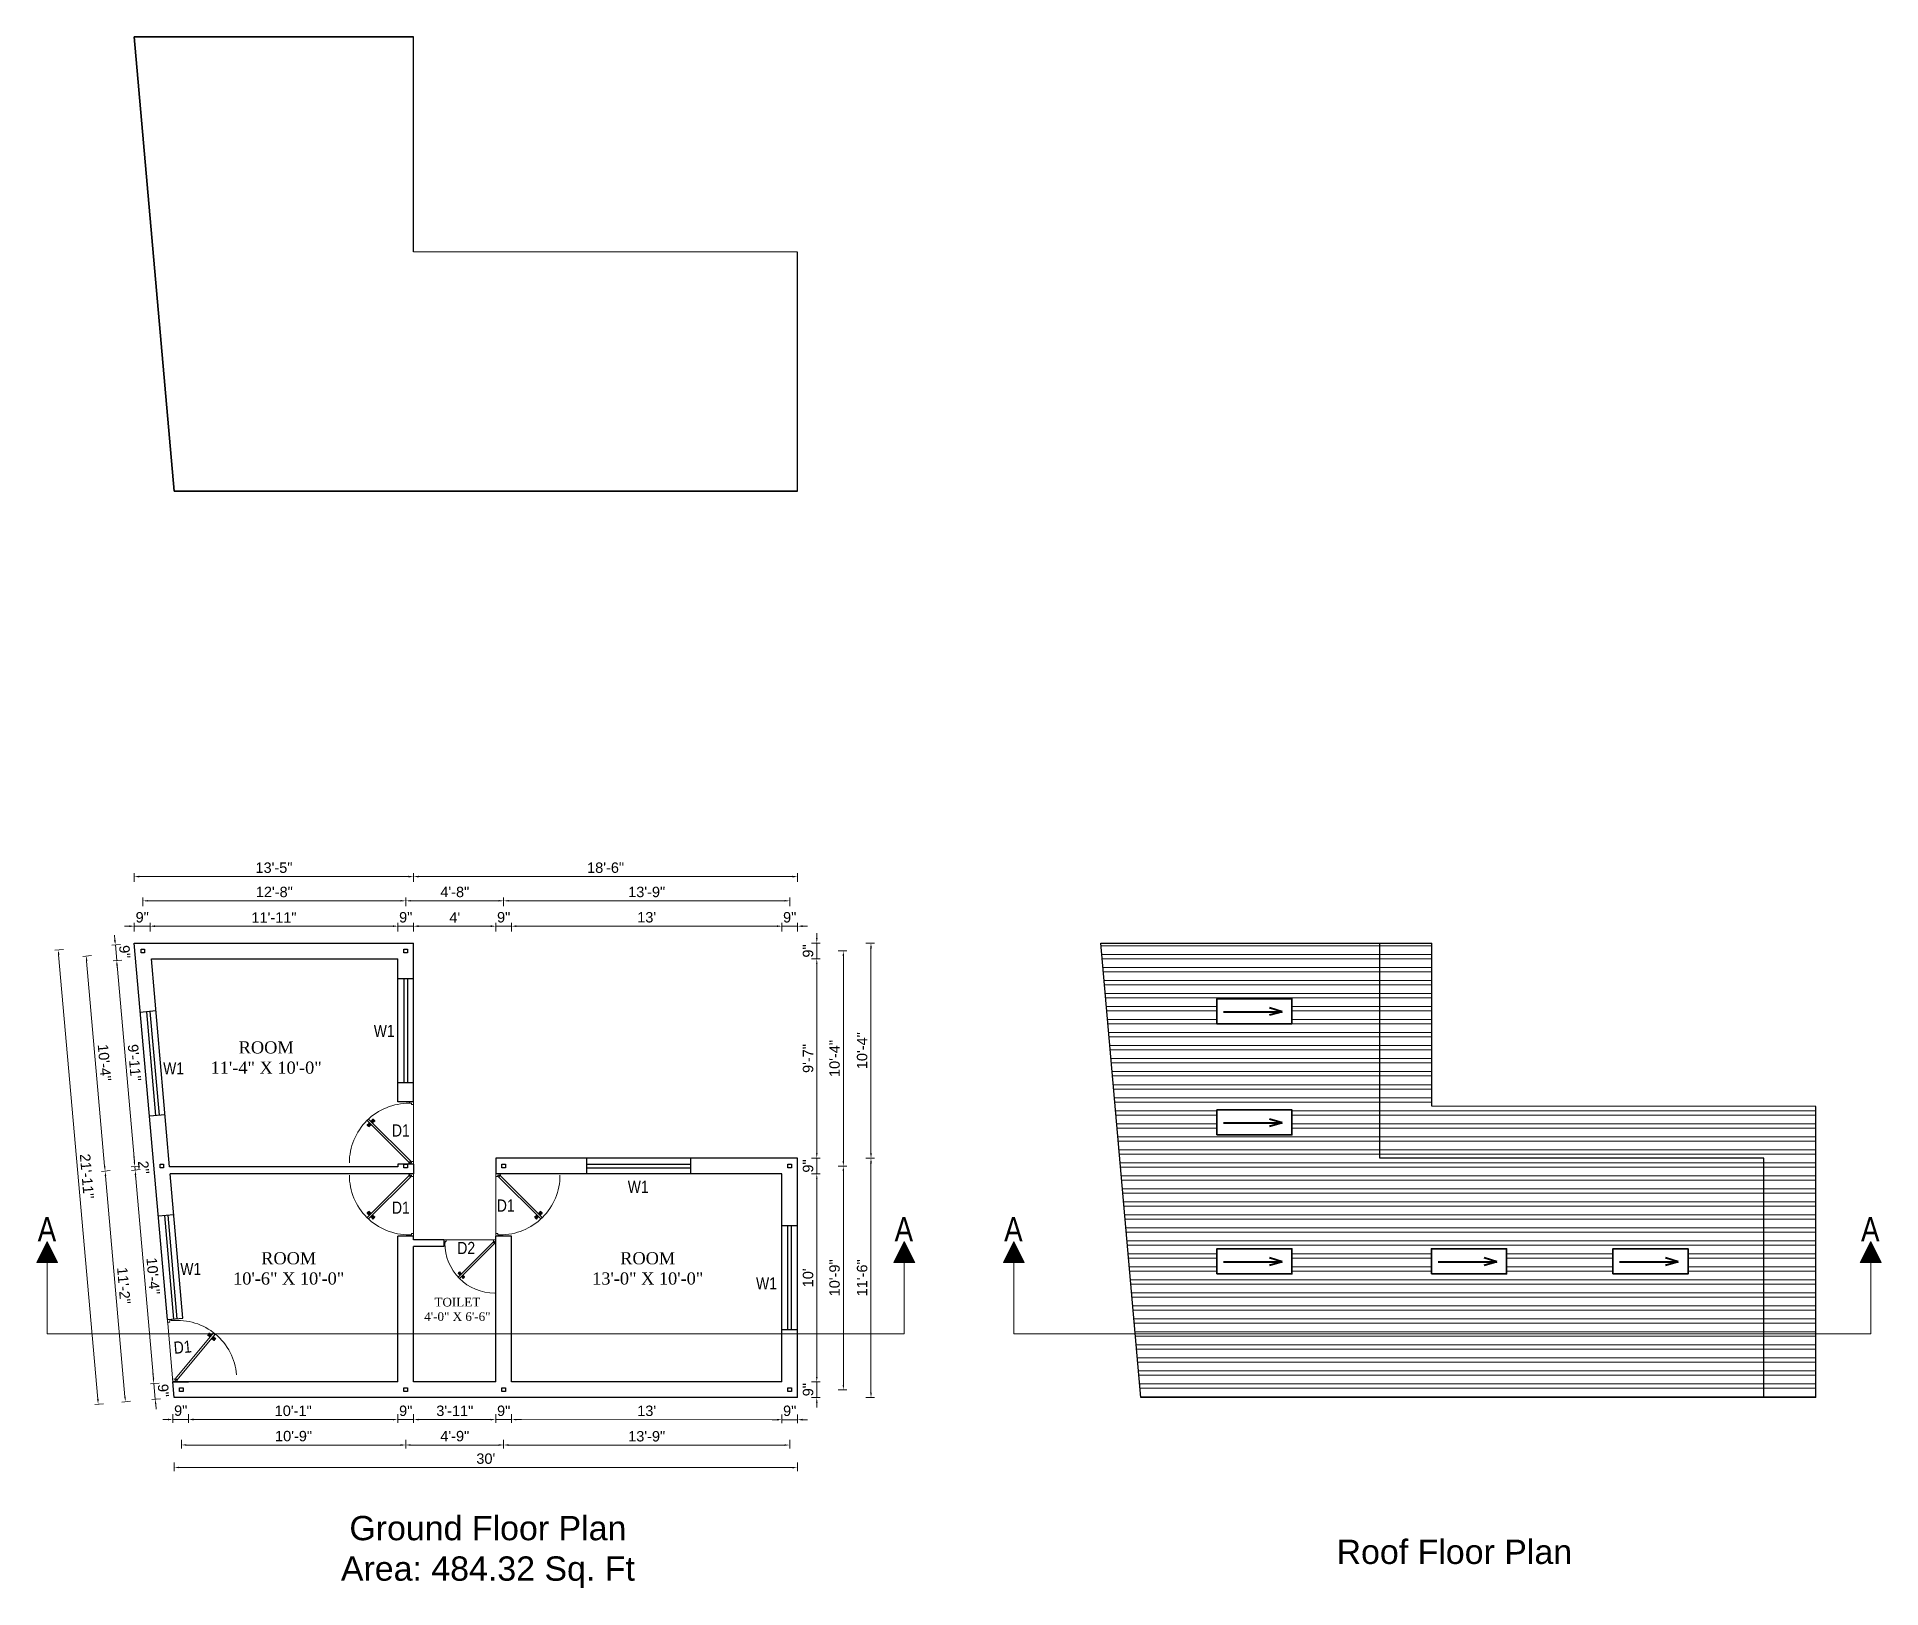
# Model space of a CAD drawing. Header units: inches. Extents: x 392906 to 410488, y -52747 to -40742.
# Drawn here: x 397667 to 398731, y -49480 to -48586 of the extents above; entities that cross this region are included whole.
import ezdxf

# ---------------------------------------------------------------- set-up
doc = ezdxf.new("R2010")
doc.units = ezdxf.units.IN
doc.header["$LTSCALE"] = 2
doc.header["$MEASUREMENT"] = 0
doc.header["$PDMODE"] = 34
doc.layers.get('0').update_dxf_attribs({"linetype": 'CONTINUOUS'})
doc.layers.get('DEFPOINTS').update_dxf_attribs({"color": 141, "linetype": 'CONTINUOUS'})
for name, color, linetype, lineweight in [('DIM_LINE', 173, 'CONTINUOUS', 20), ('door', 20, 'CONTINUOUS', 35), ('DOOR & WIN', 1, 'CONTINUOUS', 25), ('PUERTAS', 7, 'CONTINUOUS', 9), ('steps', 253, 'CONTINUOUS', 20), ('WALL - A', 1, 'CONTINUOUS', 40)]:
    doc.layers.add(name, color=color, linetype=linetype, lineweight=lineweight)
doc.styles.add('Lettring Text', font='arial.ttf')
doc.styles.get("Standard").update_dxf_attribs({"font": 'ARIALN.TTF'})
doc.dimstyles.new('Copy of Standard', dxfattribs={"dimtxt": 6, "dimasz": 2.875, "dimexe": 2, "dimexo": 4, "dimgap": 2, "dimtad": 1, "dimdec": 0, "dimrnd": 1, "dimzin": 0, "dimdsep": 46, "dimlunit": 4, "dimtxsty": 'Lettring Text', "dimcen": 0.1, "dimclrd": 7, "dimclre": 7, "dimclrt": 7, "dimazin": 0, "dimtfac": 0.645, "dimtdec": 0, "dimtmove": 1, "dimatfit": 0, "dimfxl": 3, "dimfxlon": 1, "dimtfillclr": 256, "dimtolj": 1, "dimtzin": 0, "dimlwd": -1, "dimlwe": -1, "dimarcsym": 2})

msp = doc.modelspace()

# ---------------------------------------------------------------- texts
at = {"color": 7, "linetype": 'ByBlock', "lineweight": 5, "char_height": 14}
for s, insert, width, attachment_point in [('A', (397678.6, -49266.4), 26.58, 3), ('A', (398172.9, -49266.4), 26.58, 3), ('A', (398236.1, -49266.4), 26.58, 3), ('A', (398730.4, -49266.4), 26.58, 3), ('{\\fArial CE|b0|i0|c238|p34;Ground Floor Plan\\PArea: \\fArial CE|b0|i0|c0|p34;484.32\\fArial CE|b0|i0|c238|p34; Sq. Ft}', (397927.6, -49459.5), 235.547, 5), ('{\\fArial CE|b0|i0|c0|p34;Roof\\fArial CE|b0|i0|c238|p34; Floor Plan}', (398485.1, -49459.5), 235.547, 5)]:
    msp.add_mtext(s, dxfattribs=dict(at, insert=insert, width=width, attachment_point=attachment_point))
at = {"layer": 'steps', "color": 7, "ltscale": 0.3}
for s, insert, char_height, width, attachment_point in [('W1', (397867.8, -49162.5), 7, 18.621, 8), ('{\\fTimes New Roman|b0|i0|c0|p18;ROOM\\P11\'-4" X 10\'-0"}', (397799.7, -49165), 7, 67.662, 2), ('W1', (397746.3, -49184.1), 7, 18.621, 8), ('W1', (398014.3, -49252.4), 7, 18.621, 8), ('{\\fTimes New Roman|b0|i0|c0|p18;ROOM\\P10\'-6" X 10\'-0"}', (397812.7, -49286.6), 7, 67.662, 2), ('{\\fTimes New Roman|b0|i0|c0|p18;ROOM\\P13\'-0" X 10\'-0"}', (398019.8, -49286.6), 7, 67.662, 2), ('W1', (397756.2, -49299.8), 7, 18.621, 8), ('W1', (398088.3, -49308.1), 7, 18.621, 8), ('{\\fTimes New Roman|b0|i0|c0|p18;TOILET\\P4\'-0" X 6\'-6"}', (397910, -49312.9), 5, 67.662, 2)]:
    msp.add_mtext(s, dxfattribs=dict(at, insert=insert, char_height=char_height, width=width, attachment_point=attachment_point))
at = {"layer": 'steps', "color": 7, "ltscale": 0.3, "char_height": 7}
for s, insert, attachment_point in [('{\\W1;D1}', (397877.4, -49219.9), 8), ('{\\W1;D1}', (397937.9, -49256.2), 2), ('{\\W1;D1}', (397877.4, -49257.4), 2), ('D2', (397915.1, -49280.7), 2)]:
    msp.add_mtext_dynamic_manual_height_columns(s, width=18.621, gutter_width=40, heights=[0], dxfattribs=dict(at, insert=insert, attachment_point=attachment_point))
at = {"layer": 'steps', "color": 7, "ltscale": 0.3, "insert": (397751.8, -49344.8), "char_height": 7, "attachment_point": 8, "rotation": 5.0252}
msp.add_mtext_dynamic_manual_height_columns('{\\W1;D1}', width=18.621, gutter_width=40, heights=[0], dxfattribs=at)

# ---------------------------------------------------------------- blocks, each defined once
blk = doc.blocks.new('3ft')
at = {"layer": 'PUERTAS', "color": 6}
for p, q in [((1, 2.5), (25.2, 26.7)), ((26, 25.9), (1.8, 1.6)), ((26, 25.9), (25.2, 26.7)), ((0, 2.4), (0, 0)), ((0.7, 2.4), (0, 2.4)), ((1.6, 0), (0, 0)), ((0.7, 1.5), (0.7, 2.4)), ((0.8, 1.5), (0.7, 1.5)), ((0.8, 1.5), (0.8, 2.4)), ((0.8, 1.2), (0.8, 1.5)), ((1.6, 1.2), (0.8, 1.2)), ((1.6, 1.8), (0.9, 2.5)), ((1.6, 1.9), (1, 2.5)), ((1.6, 1.9), (1.6, 1.8)), ((1.8, 1.6), (1.6, 1.8)), ((1.6, 0), (1.6, 1.2)), ((34.4, 0), (34.4, 1.2)), ((34.4, 1.2), (35.2, 1.2)), ((34.4, 0), (36, 0)), ((35.2, 1.2), (35.2, 2.4)), ((35.2, 2.4), (36, 2.4)), ((36, 0), (36, 2.4))]:
    blk.add_line(p, q, dxfattribs=at)
at = {"layer": 'PUERTAS', "color": 8}
for p, q in [((22.6, 24.9), (21.6, 25.7)), ((22.6, 25), (21.7, 25.7)), ((22.7, 25.1), (21.8, 25.9)), ((22.1, 26.3), (22, 26.1)), ((22.9, 25.2), (22, 26.1)), ((22.1, 26.3), (22.3, 26.4)), ((22.3, 26.4), (22.3, 26.4)), ((23.2, 25.5), (22.3, 26.4)), ((23.3, 25.7), (22.5, 26.6)), ((23.5, 25.8), (22.7, 26.8)), ((23.4, 25.8), (22.7, 26.7)), ((22.7, 24.3), (23, 24.8)), ((23, 25), (22.8, 25.1)), ((23, 25), (22.9, 25.2)), ((23, 25), (22.9, 25.1)), ((22.9, 24.5), (23.1, 24.9)), ((23.1, 25.1), (23, 25.2)), ((23.1, 24.8), (23.2, 25)), ((23.3, 25.3), (23.2, 25.4)), ((23.4, 25.4), (23.3, 25.6)), ((23.4, 25.4), (23.3, 25.5)), ((23.4, 25.4), (23.3, 25.5)), ((23.3, 24.9), (23.3, 25.1)), ((23.5, 25.1), (23.3, 25.1)), ((23.6, 25.3), (23.4, 25.2)), ((23.9, 25.5), (23.5, 25.3)), ((24.1, 25.7), (23.6, 25.4)), ((23.6, 23.4), (24.1, 23.7)), ((23.8, 23.6), (24.2, 23.8)), ((24.1, 23.8), (24.3, 23.9)), ((24.2, 24), (24.4, 24)), ((24.2, 23.3), (25, 22.3)), ((24.3, 23.7), (24.4, 23.6)), ((24.3, 23.7), (24.5, 23.6)), ((24.3, 23.6), (24.4, 23.5)), ((24.3, 23.3), (25.1, 22.4)), ((24.4, 24.2), (24.4, 24)), ((24.4, 23.8), (24.5, 23.7)), ((24.4, 23.4), (25.2, 22.5)), ((24.6, 24.3), (24.5, 24.1)), ((24.5, 23.6), (25.4, 22.7)), ((24.8, 24.6), (24.6, 24.2)), ((24.6, 24), (24.7, 23.9)), ((25, 24.8), (24.7, 24.3)), ((24.7, 24.1), (24.8, 23.9)), ((24.7, 24.1), (24.8, 24)), ((24.8, 24.1), (24.9, 24)), ((24.8, 23.8), (25.7, 23)), ((25, 24), (25.9, 23.2)), ((25.1, 24.2), (26.1, 23.4)), ((25.1, 24.1), (26, 23.3)), ((25.6, 22.8), (25.4, 22.7)), ((25.6, 22.8), (25.7, 23)), ((25.7, 23), (25.7, 23)), ((0, 0), (36, 0))]:
    blk.add_line(p, q, dxfattribs=at)
at = {"layer": 'PUERTAS', "color": 1}
for p, q in [((21.7, 25.8), (22.1, 26.3)), ((21.7, 25.7), (22.2, 26.2)), ((21.7, 25.8), (21.7, 25.8)), ((22.5, 25), (21.7, 25.6)), ((22.6, 26.7), (22.1, 26.3)), ((22.7, 26.7), (22.2, 26.2)), ((22.6, 26.7), (22.6, 26.7)), ((22.6, 25), (23, 25.4)), ((22.6, 24.3), (22.9, 24.7)), ((22.6, 24.1), (22.6, 24.1)), ((22.7, 25.1), (22.7, 25.1)), ((23.4, 25.9), (22.8, 26.7)), ((22.8, 25.1), (23.1, 25.3)), ((22.9, 25), (22.8, 25.1)), ((22.9, 24.9), (23.2, 25.2)), ((22.9, 24.8), (22.9, 24.8)), ((22.9, 24.7), (22.9, 24.7)), ((23.4, 25.8), (23, 25.4)), ((23.3, 25.6), (23.1, 25.3)), ((23.5, 25.5), (23.2, 25.2)), ((23.3, 25.7), (23.3, 25.7)), ((23.4, 25.5), (23.3, 25.6)), ((23.4, 23.3), (23.4, 23.3)), ((23.6, 25.5), (23.6, 25.5)), ((23.6, 23.3), (24, 23.6)), ((24.1, 25.8), (23.7, 25.5)), ((23.7, 25.5), (23.7, 25.5)), ((24, 23.6), (24, 23.6)), ((24.1, 23.6), (24.1, 23.6)), ((24.3, 25.8), (24.3, 25.8)), ((24.3, 23.6), (24.5, 23.9)), ((24.3, 23.3), (24.7, 23.7)), ((24.3, 23.6), (24.4, 23.5)), ((24.3, 23.2), (24.9, 22.4)), ((24.4, 23.5), (24.6, 23.8)), ((24.4, 23.4), (24.4, 23.4)), ((24.8, 24.1), (24.5, 23.9)), ((24.9, 24), (24.6, 23.8)), ((25.1, 24.1), (24.7, 23.7)), ((25.1, 24.8), (24.8, 24.4)), ((24.8, 24.4), (24.8, 24.4)), ((24.8, 24.3), (24.8, 24.3)), ((24.8, 24.1), (24.9, 24)), ((25, 24), (25, 24)), ((25, 22.4), (25.5, 22.9)), ((25.1, 25), (25.1, 25)), ((25.1, 22.4), (25.6, 22.8)), ((25.1, 22.4), (25.1, 22.4)), ((25.2, 24.1), (26, 23.5)), ((26, 23.4), (25.5, 22.9)), ((26, 23.3), (25.6, 22.8)), ((26, 23.3), (26, 23.3))]:
    blk.add_line(p, q, dxfattribs=at)
at = {"layer": 'PUERTAS', "color": 2}
for p, q in [((22, 26.1), (22, 26.1)), ((25.4, 22.7), (25.4, 22.7))]:
    blk.add_line(p, q, dxfattribs=at)
at = {"layer": 'PUERTAS', "color": 6}
for radius in [0.155, 0.0752]:
    blk.add_circle((0.8, 2.6), radius, dxfattribs=at)
blk.add_arc((0.8, 2.6), 34.4, 359.7285, 90.0333, dxfattribs=at)
at = {"layer": 'PUERTAS', "color": 1}
for centre, start, end in [((22.5, 25), 231.0764, 315), ((22.7, 24.2), 135, 225), ((22.7, 26.7), 38.9236, 135), ((22.8, 25.1), 225, 315), ((23, 24.9), 135, 219.7428), ((22.9, 24.8), 315, 39.7428), ((23.3, 25.6), 315, 45), ((23.4, 25.9), 315, 38.9236), ((23.5, 23.4), 225, 315), ((23.5, 25.4), 50.2572, 135), ((23.6, 25.5), 230.2572, 315), ((24.1, 23.6), 50.2572, 135), ((24.2, 25.7), 45, 135), ((24.2, 23.7), 230.2572, 315), ((24.3, 23.2), 135, 218.9236), ((24.4, 23.5), 135, 225), ((24.8, 24.3), 135, 219.7428), ((24.7, 24.2), 315, 39.7428), ((24.9, 24), 45, 135), ((25, 22.4), 218.9236, 315), ((25, 24.9), 315, 45), ((25.2, 24.1), 51.0764, 135), ((26, 23.4), 315, 51.0764)]:
    blk.add_arc(centre, 0.08, start, end, dxfattribs=at)
blk = doc.blocks.new('*U199')
at = {"color": 3, "xscale": -1}
blk.add_blockref('3ft', (42, 0), dxfattribs=at)
blk = doc.blocks.new('2ft6in')
at = {"layer": 'PUERTAS', "color": 2}
for p, q in [((0.8, 2.1), (21, 22.3)), ((21.7, 21.6), (1.5, 1.4)), ((18.3, 21.8), (18.3, 21.8)), ((21.7, 21.6), (21, 22.3)), ((21.2, 18.9), (21.2, 18.9)), ((0, 2), (0, 0)), ((0.6, 2), (0, 2)), ((1.3, 0), (0, 0)), ((0.6, 1.3), (0.6, 2)), ((0.7, 1.3), (0.6, 1.3)), ((0.7, 1.3), (0.7, 2)), ((0.7, 1), (0.7, 1.3)), ((1.3, 1), (0.7, 1)), ((1.4, 1.6), (0.8, 2.1)), ((1.3, 1.5), (0.8, 2.1)), ((1.4, 1.6), (1.3, 1.5)), ((1.5, 1.4), (1.3, 1.5)), ((1.3, 0), (1.3, 1)), ((28.7, 0), (28.7, 1)), ((28.7, 1), (29.3, 1)), ((28.7, 0), (30, 0)), ((29.3, 1), (29.3, 2)), ((29.3, 2), (30, 2)), ((30, 0), (30, 2))]:
    blk.add_line(p, q, dxfattribs=at)
at = {"layer": 'PUERTAS', "color": 8}
for p, q in [((18.8, 20.8), (18, 21.4)), ((18.9, 20.8), (18.1, 21.5)), ((19, 20.9), (18.2, 21.6)), ((18.4, 21.9), (18.3, 21.8)), ((19.1, 21), (18.3, 21.7)), ((18.4, 21.9), (18.6, 22)), ((18.6, 22), (18.6, 22)), ((19.3, 21.3), (18.6, 22)), ((19.4, 21.4), (18.8, 22.1)), ((19.6, 21.5), (18.9, 22.3)), ((19.5, 21.5), (18.9, 22.3)), ((19.5, 21.2), (19.4, 21.3)), ((19.5, 21.2), (19.4, 21.3)), ((20.1, 21.4), (19.6, 21.1)), ((18.9, 20.3), (19.2, 20.7)), ((19.1, 20.8), (19, 20.9)), ((19.2, 20.9), (19.1, 21)), ((19.1, 20.8), (19.1, 20.9)), ((19.1, 20.4), (19.3, 20.8)), ((19.3, 20.9), (19.2, 21)), ((19.4, 21.1), (19.3, 21.2)), ((19.3, 20.6), (19.3, 20.8)), ((19.5, 21.1), (19.4, 21.2)), ((19.4, 20.8), (19.4, 20.9)), ((19.6, 20.9), (19.4, 20.9)), ((19.7, 21.1), (19.5, 21)), ((19.9, 21.2), (19.6, 21.1)), ((19.7, 19.5), (20.1, 19.8)), ((19.9, 19.7), (20.2, 19.8)), ((20.1, 19.9), (20.3, 19.9)), ((20.2, 20), (20.3, 20)), ((20.2, 19.7), (20.3, 19.6)), ((20.2, 19.7), (20.3, 19.6)), ((20.2, 19.4), (20.9, 18.7)), ((20.2, 19.4), (20.8, 18.6)), ((20.3, 20.1), (20.4, 20)), ((20.3, 19.8), (20.4, 19.7)), ((20.3, 19.5), (21, 18.8)), ((20.5, 20.3), (20.4, 20.1)), ((20.4, 19.8), (20.4, 19.7)), ((20.7, 20.5), (20.5, 20.2)), ((20.5, 20), (20.6, 19.9)), ((20.5, 19.6), (21.1, 18.9)), ((20.8, 20.6), (20.6, 20.2)), ((20.6, 20.1), (20.7, 20)), ((20.6, 20.1), (20.7, 20)), ((20.6, 20), (20.7, 20)), ((20.7, 19.9), (21.4, 19.2)), ((20.8, 20), (21.6, 19.3)), ((20.9, 20.1), (21.7, 19.5)), ((21, 20.1), (21.7, 19.5)), ((21.3, 19), (21.2, 18.9)), ((21.3, 19), (21.4, 19.1)), ((21.4, 19.2), (21.4, 19.1)), ((0, 0), (30, 0))]:
    blk.add_line(p, q, dxfattribs=at)
at = {"layer": 'PUERTAS', "color": 1}
for p, q in [((18.1, 21.5), (18.5, 21.9)), ((18.1, 21.4), (18.5, 21.9)), ((18.1, 21.5), (18.1, 21.5)), ((18.7, 20.8), (18.1, 21.3)), ((18.9, 22.3), (18.5, 21.9)), ((18.8, 22.2), (18.5, 21.9)), ((18.8, 22.2), (18.8, 22.2)), ((19.5, 21.6), (19, 22.3)), ((19.5, 21.5), (19.2, 21.2)), ((19.5, 21.3), (19.2, 21.1)), ((19.4, 21.4), (19.5, 21.4)), ((19.5, 21.2), (19.4, 21.3)), ((20.1, 21.5), (19.7, 21.2)), ((20.2, 21.5), (20.2, 21.5)), ((18.8, 20.8), (19.2, 21.2)), ((18.8, 20.2), (19.1, 20.6)), ((18.9, 20.1), (18.8, 20.1)), ((18.9, 20.9), (18.9, 20.9)), ((19, 20.9), (19.2, 21.1)), ((19.1, 20.8), (19, 20.9)), ((19.1, 20.8), (19.3, 21)), ((19.1, 20.7), (19.1, 20.7)), ((19.1, 20.6), (19.1, 20.6)), ((19.5, 21.2), (19.3, 21)), ((19.5, 19.4), (19.5, 19.4)), ((19.6, 21.2), (19.6, 21.2)), ((19.6, 19.4), (20, 19.7)), ((19.7, 21.2), (19.7, 21.2)), ((20, 19.7), (20, 19.7)), ((20.1, 19.7), (20.1, 19.7)), ((20.2, 19.7), (20.4, 19.9)), ((20.2, 19.4), (20.6, 19.8)), ((20.2, 19.7), (20.3, 19.6)), ((20.2, 19.3), (20.8, 18.6)), ((20.3, 19.6), (20.5, 19.8)), ((20.3, 19.5), (20.3, 19.5)), ((20.6, 20.1), (20.4, 19.9)), ((20.7, 20), (20.5, 19.8)), ((20.7, 20.2), (20.6, 20.2)), ((20.9, 20.1), (20.6, 19.8)), ((20.6, 20.1), (20.7, 20)), ((20.9, 20.7), (20.7, 20.3)), ((20.7, 20.3), (20.7, 20.3)), ((20.8, 20), (20.8, 20)), ((20.9, 20.8), (20.9, 20.8)), ((20.9, 18.6), (21.3, 19.1)), ((20.9, 18.7), (21.3, 19)), ((20.9, 18.7), (20.9, 18.7)), ((21, 20.1), (21.7, 19.6)), ((21.7, 19.5), (21.3, 19.1)), ((21.7, 19.4), (21.3, 19)), ((21.6, 19.4), (21.7, 19.4))]:
    blk.add_line(p, q, dxfattribs=at)
at = {"layer": 'PUERTAS', "color": 2}
for radius in [0.129, 0.0627]:
    blk.add_circle((0.7, 2.1), radius, dxfattribs=at)
at = {"layer": 'PUERTAS', "color": 8}
blk.add_arc((0.7, 2.1), 28.7, 359.7285, 90.0333, dxfattribs=at)
at = {"layer": 'PUERTAS', "color": 1}
for centre, start, end in [((18.9, 22.2), 38.9236, 135), ((19.5, 21.6), 315, 38.9236), ((19.4, 21.4), 315, 45), ((20.2, 21.4), 45, 135), ((18.8, 20.8), 231.0764, 315), ((18.9, 20.2), 135, 225), ((19, 20.9), 225, 315), ((19.2, 20.7), 135, 219.7428), ((19.1, 20.6), 315, 39.7428), ((19.6, 21.2), 50.2572, 135), ((19.6, 19.5), 225, 315), ((19.7, 21.3), 230.2572, 315), ((20.1, 19.6), 50.2572, 135), ((20.2, 19.7), 230.2572, 315), ((20.3, 19.4), 135, 218.9236), ((20.4, 19.5), 135, 225), ((20.7, 20.3), 135, 219.7428), ((20.6, 20.2), 315, 39.7428), ((20.8, 20), 45, 135), ((20.8, 18.7), 218.9236, 315), ((20.9, 20.7), 315, 45), ((21, 20.1), 51.0764, 135), ((21.7, 19.5), 315, 51.0764)]:
    blk.add_arc(centre, 0.0667, start, end, dxfattribs=at)
blk = doc.blocks.new('*U202')
at = {"color": 3}
blk.add_blockref('2ft6in', (0, 0), dxfattribs=at)
blk = doc.blocks.new('*D544')
at = {"layer": 'DEFPOINTS', "color": 0, "ltscale": 0.5, "transparency": 16777216}
for p in [(398097.2, -49370.4), (398106.2, -49370.4), (398106.2, -49383.2)]:
    blk.add_point(p, dxfattribs=at)
at = {"layer": 'steps', "color": 7, "ltscale": 0.5, "transparency": 16777216}
for p, q in [((398094.3, -49383.2), (398091.5, -49383.2)), ((398097.2, -49380.2), (398097.2, -49385.2)), ((398097.2, -49383.2), (398106.2, -49383.2)), ((398106.2, -49380.2), (398106.2, -49385.2)), ((398109.1, -49383.2), (398112, -49383.2))]:
    blk.add_line(p, q, dxfattribs=at)
for points in [[(398094.3, -49382.7), (398094.3, -49383.7), (398097.2, -49383.2)], [(398109.1, -49382.7), (398109.1, -49383.7), (398106.2, -49383.2)]]:
    blk.add_solid(points, dxfattribs=at)
at = {"layer": 'steps', "color": 7, "ltscale": 0.5, "transparency": 16777216, "insert": (398101.7, -49378.1), "char_height": 6, "attachment_point": 5, "rotation": 359.9867, "style": 'Lettring Text'}
blk.add_mtext('\\A1;9"', dxfattribs=at)
blk = doc.blocks.new('*D545')
at = {"layer": 'DEFPOINTS', "color": 0, "ltscale": 0.5, "transparency": 16777216}
for p in [(397941.2, -49361.4), (398097.2, -49370.4), (397941.2, -49383.1)]:
    blk.add_point(p, dxfattribs=at)
at = {"layer": 'steps', "color": 7, "ltscale": 0.5, "transparency": 16777216}
for p, q in [((397941.2, -49380.1), (397941.2, -49385.1)), ((398094.3, -49383.2), (397944.1, -49383.1)), ((398097.2, -49380.2), (398097.2, -49385.2))]:
    blk.add_line(p, q, dxfattribs=at)
for points in [[(397944.1, -49382.7), (397944.1, -49383.6), (397941.2, -49383.1)], [(398094.3, -49382.7), (398094.3, -49383.7), (398097.2, -49383.2)]]:
    blk.add_solid(points, dxfattribs=at)
at = {"layer": 'steps', "color": 7, "ltscale": 0.5, "transparency": 16777216, "insert": (398019.2, -49378.1), "char_height": 6, "attachment_point": 5, "rotation": 359.9867, "style": 'Lettring Text'}
blk.add_mtext("\\A1;13'", dxfattribs=at)
blk = doc.blocks.new('*D546')
at = {"layer": 'DEFPOINTS', "color": 0, "ltscale": 0.5, "transparency": 16777216}
for p in [(397932.2, -49361.4), (397941.2, -49361.4), (397932.2, -49383.1)]:
    blk.add_point(p, dxfattribs=at)
at = {"layer": 'steps', "color": 7, "ltscale": 0.5, "transparency": 16777216}
for p, q in [((397929.3, -49383.1), (397926.5, -49383.1)), ((397932.2, -49380.1), (397932.2, -49385.1)), ((397941.2, -49383.1), (397932.2, -49383.1)), ((397941.2, -49380.1), (397941.2, -49385.1)), ((397944.1, -49383.1), (397947, -49383.1))]:
    blk.add_line(p, q, dxfattribs=at)
for points in [[(397929.3, -49382.7), (397929.3, -49383.6), (397932.2, -49383.1)], [(397944.1, -49382.7), (397944.1, -49383.6), (397941.2, -49383.1)]]:
    blk.add_solid(points, dxfattribs=at)
at = {"layer": 'steps', "color": 7, "ltscale": 0.5, "transparency": 16777216, "insert": (397936.7, -49378.1), "char_height": 6, "attachment_point": 5, "rotation": 359.9867, "style": 'Lettring Text'}
blk.add_mtext('\\A1;9"', dxfattribs=at)
blk = doc.blocks.new('*D547')
at = {"layer": 'DEFPOINTS', "color": 0, "ltscale": 0.5, "transparency": 16777216}
for p in [(397884.7, -49361.4), (397932.2, -49361.4), (397884.7, -49383.1)]:
    blk.add_point(p, dxfattribs=at)
at = {"layer": 'steps', "color": 7, "ltscale": 0.5, "transparency": 16777216}
for p, q in [((397884.7, -49380.1), (397884.7, -49385.1)), ((397929.3, -49383.1), (397887.6, -49383.1)), ((397932.2, -49380.1), (397932.2, -49385.1))]:
    blk.add_line(p, q, dxfattribs=at)
for points in [[(397887.6, -49382.7), (397887.6, -49383.6), (397884.7, -49383.1)], [(397929.3, -49382.7), (397929.3, -49383.6), (397932.2, -49383.1)]]:
    blk.add_solid(points, dxfattribs=at)
at = {"layer": 'steps', "color": 7, "ltscale": 0.5, "transparency": 16777216, "insert": (397908.5, -49378.1), "char_height": 6, "attachment_point": 5, "rotation": 359.9867, "style": 'Lettring Text'}
blk.add_mtext('\\A1;3\'-11"', dxfattribs=at)
blk = doc.blocks.new('*D548')
at = {"layer": 'DEFPOINTS', "color": 0, "ltscale": 0.5, "transparency": 16777216}
for p in [(397875.7, -49361.4), (397884.7, -49361.4), (397875.7, -49383.1)]:
    blk.add_point(p, dxfattribs=at)
at = {"layer": 'steps', "color": 7, "ltscale": 0.5, "transparency": 16777216}
for p, q in [((397872.8, -49383.1), (397870, -49383.1)), ((397875.7, -49380.1), (397875.7, -49385.1)), ((397884.7, -49383.1), (397875.7, -49383.1)), ((397884.7, -49380.1), (397884.7, -49385.1)), ((397887.6, -49383.1), (397890.5, -49383.1))]:
    blk.add_line(p, q, dxfattribs=at)
for points in [[(397872.8, -49382.7), (397872.8, -49383.6), (397875.7, -49383.1)], [(397887.6, -49382.7), (397887.6, -49383.6), (397884.7, -49383.1)]]:
    blk.add_solid(points, dxfattribs=at)
at = {"layer": 'steps', "color": 7, "ltscale": 0.5, "transparency": 16777216, "insert": (397880.2, -49378.1), "char_height": 6, "attachment_point": 5, "rotation": 359.9867, "style": 'Lettring Text'}
blk.add_mtext('\\A1;9"', dxfattribs=at)
blk = doc.blocks.new('*D549')
at = {"layer": 'DEFPOINTS', "color": 0, "ltscale": 0.5, "transparency": 16777216}
for p in [(397754.9, -49361.4), (397875.7, -49361.4), (397754.9, -49383.1)]:
    blk.add_point(p, dxfattribs=at)
at = {"layer": 'steps', "color": 7, "ltscale": 0.5, "transparency": 16777216}
for p, q in [((397754.9, -49380.1), (397754.9, -49385.1)), ((397872.8, -49383.1), (397757.8, -49383.1)), ((397875.7, -49380.1), (397875.7, -49385.1))]:
    blk.add_line(p, q, dxfattribs=at)
for points in [[(397757.8, -49382.6), (397757.8, -49383.6), (397754.9, -49383.1)], [(397872.8, -49382.7), (397872.8, -49383.6), (397875.7, -49383.1)]]:
    blk.add_solid(points, dxfattribs=at)
at = {"layer": 'steps', "color": 7, "ltscale": 0.5, "transparency": 16777216, "insert": (397815.3, -49378.1), "char_height": 6, "attachment_point": 5, "rotation": 359.9867, "style": 'Lettring Text'}
blk.add_mtext('\\A1;10\'-1"', dxfattribs=at)
blk = doc.blocks.new('*D550')
at = {"layer": 'DEFPOINTS', "color": 0, "ltscale": 0.5, "transparency": 16777216}
for p in [(397745.9, -49361.4), (397754.9, -49361.4), (397745.9, -49383.1)]:
    blk.add_point(p, dxfattribs=at)
at = {"layer": 'steps', "color": 7, "ltscale": 0.5, "transparency": 16777216}
for p, q in [((397743, -49383.1), (397740.1, -49383.1)), ((397745.9, -49380.1), (397745.9, -49385.1)), ((397754.9, -49383.1), (397745.9, -49383.1)), ((397754.9, -49380.1), (397754.9, -49385.1)), ((397757.8, -49383.1), (397760.7, -49383.1))]:
    blk.add_line(p, q, dxfattribs=at)
for points in [[(397743, -49382.6), (397743, -49383.6), (397745.9, -49383.1)], [(397757.8, -49382.6), (397757.8, -49383.6), (397754.9, -49383.1)]]:
    blk.add_solid(points, dxfattribs=at)
at = {"layer": 'steps', "color": 7, "ltscale": 0.5, "transparency": 16777216, "insert": (397750.4, -49378), "char_height": 6, "attachment_point": 5, "rotation": 359.9867, "style": 'Lettring Text'}
blk.add_mtext('\\A1;9"', dxfattribs=at)
blk = doc.blocks.new('*D551')
at = {"layer": 'DEFPOINTS', "color": 0, "ltscale": 0.5, "transparency": 16777216}
for p in [(397750.8, -49365.9), (397880.2, -49365.9), (397880.2, -49397.8)]:
    blk.add_point(p, dxfattribs=at)
at = {"layer": 'steps', "color": 7, "ltscale": 0.5, "transparency": 16777216}
for p, q in [((397750.8, -49394.8), (397750.8, -49399.8)), ((397753.7, -49397.8), (397877.3, -49397.8)), ((397880.2, -49394.8), (397880.2, -49399.8))]:
    blk.add_line(p, q, dxfattribs=at)
for points in [[(397753.7, -49397.3), (397753.7, -49398.2), (397750.8, -49397.8)], [(397877.3, -49397.3), (397877.3, -49398.3), (397880.2, -49397.8)]]:
    blk.add_solid(points, dxfattribs=at)
at = {"layer": 'steps', "color": 7, "ltscale": 0.5, "transparency": 16777216, "insert": (397815.5, -49392.7), "char_height": 6, "attachment_point": 5, "rotation": 359.9867, "style": 'Lettring Text'}
blk.add_mtext('\\A1;10\'-9"', dxfattribs=at)
blk = doc.blocks.new('*D552')
at = {"layer": 'DEFPOINTS', "color": 0, "ltscale": 0.5, "transparency": 16777216}
for p in [(397880.2, -49365.9), (397936.7, -49365.9), (397936.7, -49397.8)]:
    blk.add_point(p, dxfattribs=at)
at = {"layer": 'steps', "color": 7, "ltscale": 0.5, "transparency": 16777216}
for p, q in [((397880.2, -49394.8), (397880.2, -49399.8)), ((397883.1, -49397.8), (397933.8, -49397.8)), ((397936.7, -49394.8), (397936.7, -49399.8))]:
    blk.add_line(p, q, dxfattribs=at)
for points in [[(397883.1, -49397.3), (397883.1, -49398.3), (397880.2, -49397.8)], [(397933.8, -49397.3), (397933.8, -49398.3), (397936.7, -49397.8)]]:
    blk.add_solid(points, dxfattribs=at)
at = {"layer": 'steps', "color": 7, "ltscale": 0.5, "transparency": 16777216, "insert": (397908.5, -49392.7), "char_height": 6, "attachment_point": 5, "rotation": 359.9867, "style": 'Lettring Text'}
blk.add_mtext('\\A1;4\'-9"', dxfattribs=at)
blk = doc.blocks.new('*D553')
at = {"layer": 'DEFPOINTS', "color": 0, "ltscale": 0.5, "transparency": 16777216}
for p in [(397936.7, -49365.9), (398101.7, -49365.9), (398101.7, -49397.8)]:
    blk.add_point(p, dxfattribs=at)
at = {"layer": 'steps', "color": 7, "ltscale": 0.5, "transparency": 16777216}
for p, q in [((397936.7, -49394.8), (397936.7, -49399.8)), ((397939.6, -49397.8), (398098.8, -49397.8)), ((398101.7, -49394.8), (398101.7, -49399.8))]:
    blk.add_line(p, q, dxfattribs=at)
for points in [[(397939.6, -49397.3), (397939.6, -49398.3), (397936.7, -49397.8)], [(398098.8, -49397.4), (398098.8, -49398.3), (398101.7, -49397.8)]]:
    blk.add_solid(points, dxfattribs=at)
at = {"layer": 'steps', "color": 7, "ltscale": 0.5, "transparency": 16777216, "insert": (398019.2, -49392.8), "char_height": 6, "attachment_point": 5, "rotation": 359.9867, "style": 'Lettring Text'}
blk.add_mtext('\\A1;13\'-9"', dxfattribs=at)
blk = doc.blocks.new('*D554')
at = {"layer": 'DEFPOINTS', "color": 0, "ltscale": 0.5, "transparency": 16777216}
for p in [(397746.7, -49370.4), (398106.2, -49370.4), (397746.7, -49410.8)]:
    blk.add_point(p, dxfattribs=at)
at = {"layer": 'steps', "color": 7, "ltscale": 0.5, "transparency": 16777216}
for p, q in [((397746.7, -49407.8), (397746.7, -49412.8)), ((398103.3, -49410.8), (397749.5, -49410.8)), ((398106.2, -49407.8), (398106.2, -49412.8))]:
    blk.add_line(p, q, dxfattribs=at)
for points in [[(397749.5, -49410.3), (397749.5, -49411.2), (397746.7, -49410.8)], [(398103.3, -49410.4), (398103.3, -49411.3), (398106.2, -49410.8)]]:
    blk.add_solid(points, dxfattribs=at)
at = {"layer": 'steps', "color": 7, "ltscale": 0.5, "transparency": 16777216, "insert": (397926.4, -49405.7), "char_height": 6, "attachment_point": 5, "rotation": 359.9867, "style": 'Lettring Text'}
blk.add_mtext("\\A1;30'", dxfattribs=at)
blk = doc.blocks.new('*D555')
at = {"layer": 'DEFPOINTS', "color": 0, "ltscale": 0.5, "transparency": 16777216}
for p in [(397732.7, -49098.6), (397723.6, -49108.4), (397732.7, -49108.4)]:
    blk.add_point(p, dxfattribs=at)
at = {"layer": 'steps', "color": 7, "ltscale": 0.5, "transparency": 16777216}
for p, q in [((397723.6, -49101.6), (397723.6, -49096.6)), ((397732.7, -49101.6), (397732.7, -49096.6)), ((397720.8, -49098.6), (397717.9, -49098.6)), ((397723.6, -49098.6), (397732.7, -49098.6)), ((397735.6, -49098.6), (397738.4, -49098.6))]:
    blk.add_line(p, q, dxfattribs=at)
for points in [[(397720.8, -49098.1), (397720.8, -49099.1), (397723.6, -49098.6)], [(397735.6, -49098.1), (397735.6, -49099.1), (397732.7, -49098.6)]]:
    blk.add_solid(points, dxfattribs=at)
at = {"layer": 'steps', "color": 7, "ltscale": 0.5, "transparency": 16777216, "insert": (397728.2, -49093.5), "char_height": 6, "attachment_point": 5, "style": 'Lettring Text'}
blk.add_mtext('\\A1;9"', dxfattribs=at)
blk = doc.blocks.new('*D556')
at = {"layer": 'DEFPOINTS', "color": 0, "ltscale": 0.5, "transparency": 16777216}
for p in [(397875.7, -49098.6), (397732.7, -49108.4), (397875.7, -49117.4)]:
    blk.add_point(p, dxfattribs=at)
at = {"layer": 'steps', "color": 7, "ltscale": 0.5, "transparency": 16777216}
for p, q in [((397732.7, -49101.6), (397732.7, -49096.6)), ((397875.7, -49101.6), (397875.7, -49096.6)), ((397735.6, -49098.6), (397872.8, -49098.6))]:
    blk.add_line(p, q, dxfattribs=at)
for points in [[(397735.6, -49098.1), (397735.6, -49099.1), (397732.7, -49098.6)], [(397872.8, -49098.1), (397872.8, -49099.1), (397875.7, -49098.6)]]:
    blk.add_solid(points, dxfattribs=at)
at = {"layer": 'steps', "color": 7, "ltscale": 0.5, "transparency": 16777216, "insert": (397804.2, -49093.6), "char_height": 6, "attachment_point": 5, "style": 'Lettring Text'}
blk.add_mtext('\\A1;11\'-11"', dxfattribs=at)
blk = doc.blocks.new('*D557')
at = {"layer": 'DEFPOINTS', "color": 0, "ltscale": 0.5, "transparency": 16777216}
for p in [(397884.7, -49098.6), (397875.7, -49117.4), (397884.7, -49108.4)]:
    blk.add_point(p, dxfattribs=at)
at = {"layer": 'steps', "color": 7, "ltscale": 0.5, "transparency": 16777216}
for p, q in [((397875.7, -49101.6), (397875.7, -49096.6)), ((397884.7, -49101.6), (397884.7, -49096.6)), ((397872.8, -49098.6), (397870, -49098.6)), ((397875.7, -49098.6), (397884.7, -49098.6)), ((397887.6, -49098.6), (397890.5, -49098.6))]:
    blk.add_line(p, q, dxfattribs=at)
for points in [[(397872.8, -49098.1), (397872.8, -49099.1), (397875.7, -49098.6)], [(397887.6, -49098.1), (397887.6, -49099.1), (397884.7, -49098.6)]]:
    blk.add_solid(points, dxfattribs=at)
at = {"layer": 'steps', "color": 7, "ltscale": 0.5, "transparency": 16777216, "insert": (397880.2, -49093.5), "char_height": 6, "attachment_point": 5, "style": 'Lettring Text'}
blk.add_mtext('\\A1;9"', dxfattribs=at)
blk = doc.blocks.new('*D558')
at = {"layer": 'DEFPOINTS', "color": 0, "ltscale": 0.5, "transparency": 16777216}
for p in [(397932.2, -49098.6), (397884.7, -49108.4), (397932.2, -49232.4)]:
    blk.add_point(p, dxfattribs=at)
at = {"layer": 'steps', "color": 7, "ltscale": 0.5, "transparency": 16777216}
for p, q in [((397884.7, -49101.6), (397884.7, -49096.6)), ((397932.2, -49101.6), (397932.2, -49096.6)), ((397887.6, -49098.6), (397929.3, -49098.6))]:
    blk.add_line(p, q, dxfattribs=at)
for points in [[(397887.6, -49098.1), (397887.6, -49099.1), (397884.7, -49098.6)], [(397929.3, -49098.1), (397929.3, -49099.1), (397932.2, -49098.6)]]:
    blk.add_solid(points, dxfattribs=at)
at = {"layer": 'steps', "color": 7, "ltscale": 0.5, "transparency": 16777216, "insert": (397908.5, -49093.6), "char_height": 6, "attachment_point": 5, "style": 'Lettring Text'}
blk.add_mtext("\\A1;4'", dxfattribs=at)
blk = doc.blocks.new('*D559')
at = {"layer": 'DEFPOINTS', "color": 0, "ltscale": 0.5, "transparency": 16777216}
for p in [(397941.2, -49098.6), (397932.2, -49232.4), (397941.2, -49277.4)]:
    blk.add_point(p, dxfattribs=at)
at = {"layer": 'steps', "color": 7, "ltscale": 0.5, "transparency": 16777216}
for p, q in [((397932.2, -49101.6), (397932.2, -49096.6)), ((397941.2, -49101.6), (397941.2, -49096.6)), ((397929.3, -49098.6), (397926.5, -49098.6)), ((397932.2, -49098.6), (397941.2, -49098.6)), ((397944.1, -49098.6), (397947, -49098.6))]:
    blk.add_line(p, q, dxfattribs=at)
for points in [[(397929.3, -49098.1), (397929.3, -49099.1), (397932.2, -49098.6)], [(397944.1, -49098.1), (397944.1, -49099.1), (397941.2, -49098.6)]]:
    blk.add_solid(points, dxfattribs=at)
at = {"layer": 'steps', "color": 7, "ltscale": 0.5, "transparency": 16777216, "insert": (397936.7, -49093.5), "char_height": 6, "attachment_point": 5, "style": 'Lettring Text'}
blk.add_mtext('\\A1;9"', dxfattribs=at)
blk = doc.blocks.new('*D560')
at = {"layer": 'DEFPOINTS', "color": 0, "ltscale": 0.5, "transparency": 16777216}
for p in [(398097.2, -49098.6), (398097.2, -49241.4), (397941.2, -49277.4)]:
    blk.add_point(p, dxfattribs=at)
at = {"layer": 'steps', "color": 7, "ltscale": 0.5, "transparency": 16777216}
for p, q in [((397941.2, -49101.6), (397941.2, -49096.6)), ((398097.2, -49101.6), (398097.2, -49096.6)), ((397944.1, -49098.6), (398094.3, -49098.6))]:
    blk.add_line(p, q, dxfattribs=at)
for points in [[(397944.1, -49098.1), (397944.1, -49099.1), (397941.2, -49098.6)], [(398094.3, -49098.1), (398094.3, -49099.1), (398097.2, -49098.6)]]:
    blk.add_solid(points, dxfattribs=at)
at = {"layer": 'steps', "color": 7, "ltscale": 0.5, "transparency": 16777216, "insert": (398019.2, -49093.5), "char_height": 6, "attachment_point": 5, "style": 'Lettring Text'}
blk.add_mtext("\\A1;13'", dxfattribs=at)
blk = doc.blocks.new('*D561')
at = {"layer": 'DEFPOINTS', "color": 0, "ltscale": 0.5, "transparency": 16777216}
for p in [(398106.2, -49098.6), (398106.2, -49232.4), (398097.2, -49241.4)]:
    blk.add_point(p, dxfattribs=at)
at = {"layer": 'steps', "color": 7, "ltscale": 0.5, "transparency": 16777216}
for p, q in [((398097.2, -49101.6), (398097.2, -49096.6)), ((398106.2, -49101.6), (398106.2, -49096.6)), ((398094.3, -49098.6), (398091.5, -49098.6)), ((398097.2, -49098.6), (398106.2, -49098.6)), ((398109.1, -49098.6), (398112, -49098.6))]:
    blk.add_line(p, q, dxfattribs=at)
for points in [[(398094.3, -49098.1), (398094.3, -49099.1), (398097.2, -49098.6)], [(398109.1, -49098.1), (398109.1, -49099.1), (398106.2, -49098.6)]]:
    blk.add_solid(points, dxfattribs=at)
at = {"layer": 'steps', "color": 7, "ltscale": 0.5, "transparency": 16777216, "insert": (398101.7, -49093.5), "char_height": 6, "attachment_point": 5, "style": 'Lettring Text'}
blk.add_mtext('\\A1;9"', dxfattribs=at)
blk = doc.blocks.new('*D562')
at = {"layer": 'DEFPOINTS', "color": 0, "ltscale": 0.5, "transparency": 16777216}
for p in [(397880.2, -49084), (397728.6, -49112.9), (397880.2, -49112.9)]:
    blk.add_point(p, dxfattribs=at)
at = {"layer": 'steps', "color": 7, "ltscale": 0.5, "transparency": 16777216}
for p, q in [((397728.6, -49087), (397728.6, -49082)), ((397731.4, -49084), (397877.3, -49084)), ((397880.2, -49087), (397880.2, -49082))]:
    blk.add_line(p, q, dxfattribs=at)
for points in [[(397731.4, -49083.5), (397731.4, -49084.4), (397728.6, -49084)], [(397877.3, -49083.5), (397877.3, -49084.4), (397880.2, -49084)]]:
    blk.add_solid(points, dxfattribs=at)
at = {"layer": 'steps', "color": 7, "ltscale": 0.5, "transparency": 16777216, "insert": (397804.4, -49078.9), "char_height": 6, "attachment_point": 5, "style": 'Lettring Text'}
blk.add_mtext('\\A1;12\'-8"', dxfattribs=at)
blk = doc.blocks.new('*D563')
at = {"layer": 'DEFPOINTS', "color": 0, "ltscale": 0.5, "transparency": 16777216}
for p in [(397936.7, -49084), (397880.2, -49112.9), (397936.7, -49236.9)]:
    blk.add_point(p, dxfattribs=at)
at = {"layer": 'steps', "color": 7, "ltscale": 0.5, "transparency": 16777216}
for p, q in [((397880.2, -49087), (397880.2, -49082)), ((397883.1, -49084), (397933.8, -49084)), ((397936.7, -49087), (397936.7, -49082))]:
    blk.add_line(p, q, dxfattribs=at)
for points in [[(397883.1, -49083.5), (397883.1, -49084.4), (397880.2, -49084)], [(397933.8, -49083.5), (397933.8, -49084.4), (397936.7, -49084)]]:
    blk.add_solid(points, dxfattribs=at)
at = {"layer": 'steps', "color": 7, "ltscale": 0.5, "transparency": 16777216, "insert": (397908.5, -49078.9), "char_height": 6, "attachment_point": 5, "style": 'Lettring Text'}
blk.add_mtext('\\A1;4\'-8"', dxfattribs=at)
blk = doc.blocks.new('*D564')
at = {"layer": 'DEFPOINTS', "color": 0, "ltscale": 0.5, "transparency": 16777216}
for p in [(398101.7, -49084), (397936.7, -49236.9), (398101.7, -49236.9)]:
    blk.add_point(p, dxfattribs=at)
at = {"layer": 'steps', "color": 7, "ltscale": 0.5, "transparency": 16777216}
for p, q in [((397936.7, -49087), (397936.7, -49082)), ((397939.6, -49084), (398098.8, -49084)), ((398101.7, -49087), (398101.7, -49082))]:
    blk.add_line(p, q, dxfattribs=at)
for points in [[(397939.6, -49083.5), (397939.6, -49084.4), (397936.7, -49084)], [(398098.8, -49083.5), (398098.8, -49084.4), (398101.7, -49084)]]:
    blk.add_solid(points, dxfattribs=at)
at = {"layer": 'steps', "color": 7, "ltscale": 0.5, "transparency": 16777216, "insert": (398019.2, -49078.9), "char_height": 6, "attachment_point": 5, "style": 'Lettring Text'}
blk.add_mtext('\\A1;13\'-9"', dxfattribs=at)
blk = doc.blocks.new('*D565')
at = {"layer": 'DEFPOINTS', "color": 0, "ltscale": 0.5, "transparency": 16777216}
for p in [(397884.7, -49070), (397723.6, -49108.4), (397884.7, -49108.4)]:
    blk.add_point(p, dxfattribs=at)
at = {"layer": 'steps', "color": 7, "ltscale": 0.5, "transparency": 16777216}
for p, q in [((397723.6, -49073), (397723.6, -49068)), ((397726.5, -49070), (397881.8, -49070)), ((397884.7, -49073), (397884.7, -49068))]:
    blk.add_line(p, q, dxfattribs=at)
for points in [[(397726.5, -49069.5), (397726.5, -49070.5), (397723.6, -49070)], [(397881.8, -49069.5), (397881.8, -49070.5), (397884.7, -49070)]]:
    blk.add_solid(points, dxfattribs=at)
at = {"layer": 'steps', "color": 7, "ltscale": 0.5, "transparency": 16777216, "insert": (397804.2, -49064.9), "char_height": 6, "attachment_point": 5, "style": 'Lettring Text'}
blk.add_mtext('\\A1;13\'-5"', dxfattribs=at)
blk = doc.blocks.new('*D566')
at = {"layer": 'DEFPOINTS', "color": 0, "ltscale": 0.5, "transparency": 16777216}
for p in [(398106.2, -49070), (397884.7, -49108.4), (398106.2, -49232.4)]:
    blk.add_point(p, dxfattribs=at)
at = {"layer": 'steps', "color": 7, "ltscale": 0.5, "transparency": 16777216}
for p, q in [((397884.7, -49073), (397884.7, -49068)), ((397887.6, -49070), (398103.3, -49070)), ((398106.2, -49073), (398106.2, -49068))]:
    blk.add_line(p, q, dxfattribs=at)
for points in [[(397887.6, -49069.5), (397887.6, -49070.5), (397884.7, -49070)], [(398103.3, -49069.5), (398103.3, -49070.5), (398106.2, -49070)]]:
    blk.add_solid(points, dxfattribs=at)
at = {"layer": 'steps', "color": 7, "ltscale": 0.5, "transparency": 16777216, "insert": (397995.5, -49064.9), "char_height": 6, "attachment_point": 5, "style": 'Lettring Text'}
blk.add_mtext('\\A1;18\'-6"', dxfattribs=at)
blk = doc.blocks.new('*D567')
at = {"layer": 'DEFPOINTS', "color": 0, "ltscale": 0.5, "transparency": 16777216}
for p in [(397723.6, -49108.4), (397724.4, -49117.4), (397713.5, -49118.4)]:
    blk.add_point(p, dxfattribs=at)
at = {"layer": 'steps', "color": 7, "ltscale": 0.5, "transparency": 16777216}
for p, q in [((397712.4, -49106.5), (397712.2, -49103.7)), ((397715.7, -49109.1), (397710.7, -49109.6)), ((397712.7, -49109.4), (397713.5, -49118.4)), ((397716.5, -49118.1), (397711.5, -49118.6)), ((397713.7, -49121.3), (397714, -49124.1))]:
    blk.add_line(p, q, dxfattribs=at)
for points in [[(397712.9, -49106.5), (397711.9, -49106.6), (397712.7, -49109.4)], [(397714.2, -49121.2), (397713.2, -49121.3), (397713.5, -49118.4)]]:
    blk.add_solid(points, dxfattribs=at)
at = {"layer": 'steps', "color": 7, "ltscale": 0.5, "transparency": 16777216, "insert": (397718.1, -49113.4), "char_height": 6, "attachment_point": 5, "rotation": 275.0256, "style": 'Lettring Text'}
blk.add_mtext('\\A1;9"', dxfattribs=at)
blk = doc.blocks.new('*D568')
at = {"layer": 'DEFPOINTS', "color": 0, "ltscale": 0.5, "transparency": 16777216}
for p in [(397724.4, -49117.4), (397723.9, -49237.2), (397738.5, -49235.9)]:
    blk.add_point(p, dxfattribs=at)
at = {"layer": 'steps', "color": 7, "ltscale": 0.5, "transparency": 16777216}
for p, q in [((397716.5, -49118.1), (397711.5, -49118.6)), ((397713.7, -49121.3), (397723.7, -49234.3)), ((397726.9, -49236.9), (397721.9, -49237.4))]:
    blk.add_line(p, q, dxfattribs=at)
for points in [[(397714.2, -49121.2), (397713.2, -49121.3), (397713.5, -49118.4)], [(397724.1, -49234.3), (397723.2, -49234.4), (397723.9, -49237.2)]]:
    blk.add_solid(points, dxfattribs=at)
at = {"layer": 'steps', "color": 7, "ltscale": 0.5, "transparency": 16777216, "insert": (397723.7, -49177.3), "char_height": 6, "attachment_point": 5, "rotation": 275.0256, "style": 'Lettring Text'}
blk.add_mtext('\\A1;9\'-11"', dxfattribs=at)
blk = doc.blocks.new('*D569')
at = {"layer": 'DEFPOINTS', "color": 0, "ltscale": 0.5, "transparency": 16777216}
for p in [(397724.1, -49239.2), (397738.5, -49235.9), (397738.5, -49237.9)]:
    blk.add_point(p, dxfattribs=at)
at = {"layer": 'steps', "color": 7, "ltscale": 0.5, "transparency": 16777216}
for p, q in [((397723.7, -49234.3), (397723.4, -49231.5)), ((397726.9, -49236.9), (397721.9, -49237.4)), ((397727.1, -49238.9), (397722.1, -49239.4)), ((397723.9, -49237.2), (397724.1, -49239.2)), ((397724.3, -49242), (397724.6, -49244.9))]:
    blk.add_line(p, q, dxfattribs=at)
for points in [[(397724.1, -49234.3), (397723.2, -49234.4), (397723.9, -49237.2)], [(397724.8, -49242), (397723.9, -49242.1), (397724.1, -49239.2)]]:
    blk.add_solid(points, dxfattribs=at)
at = {"layer": 'steps', "color": 7, "ltscale": 0.5, "transparency": 16777216, "insert": (397729, -49237.7), "char_height": 6, "attachment_point": 5, "rotation": 275.0256, "style": 'Lettring Text'}
blk.add_mtext('\\A1;2"', dxfattribs=at)
blk = doc.blocks.new('*D570')
at = {"layer": 'DEFPOINTS', "color": 0, "ltscale": 0.5, "transparency": 16777216}
for p in [(397738.5, -49237.9), (397734.9, -49362.3), (397745.9, -49361.4)]:
    blk.add_point(p, dxfattribs=at)
at = {"layer": 'steps', "color": 7, "ltscale": 0.5, "transparency": 16777216}
for p, q in [((397727.1, -49238.9), (397722.1, -49239.4)), ((397724.3, -49242), (397734.7, -49359.5)), ((397737.9, -49362.1), (397732.9, -49362.5))]:
    blk.add_line(p, q, dxfattribs=at)
for points in [[(397724.8, -49242), (397723.9, -49242.1), (397724.1, -49239.2)], [(397735.1, -49359.4), (397734.2, -49359.5), (397734.9, -49362.3)]]:
    blk.add_solid(points, dxfattribs=at)
at = {"layer": 'steps', "color": 7, "ltscale": 0.5, "transparency": 16777216, "insert": (397734.5, -49300.3), "char_height": 6, "attachment_point": 5, "rotation": 275.0256, "style": 'Lettring Text'}
blk.add_mtext('\\A1;10\'-4"', dxfattribs=at)
blk = doc.blocks.new('*D571')
at = {"layer": 'DEFPOINTS', "color": 0, "ltscale": 0.5, "transparency": 16777216}
for p in [(397745.9, -49361.4), (397735.7, -49371.3), (397746.7, -49370.4)]:
    blk.add_point(p, dxfattribs=at)
at = {"layer": 'steps', "color": 7, "ltscale": 0.5, "transparency": 16777216}
for p, q in [((397737.9, -49362.1), (397732.9, -49362.5)), ((397734.7, -49359.5), (397734.4, -49356.6)), ((397734.9, -49362.3), (397735.7, -49371.3)), ((397738.7, -49371.1), (397733.7, -49371.5)), ((397736, -49374.2), (397736.2, -49377.1))]:
    blk.add_line(p, q, dxfattribs=at)
for points in [[(397735.1, -49359.4), (397734.2, -49359.5), (397734.9, -49362.3)], [(397736.4, -49374.1), (397735.5, -49374.2), (397735.7, -49371.3)]]:
    blk.add_solid(points, dxfattribs=at)
at = {"layer": 'steps', "color": 7, "ltscale": 0.5, "transparency": 16777216, "insert": (397740.4, -49366.4), "char_height": 6, "attachment_point": 5, "rotation": 275.0256, "style": 'Lettring Text'}
blk.add_mtext('\\A1;9"', dxfattribs=at)
blk = doc.blocks.new('*D572')
at = {"layer": 'DEFPOINTS', "color": 0, "ltscale": 0.5, "transparency": 16777216}
for p in [(397728.6, -49112.9), (397706.8, -49239.8), (397739.5, -49236.9)]:
    blk.add_point(p, dxfattribs=at)
at = {"layer": 'steps', "color": 7, "ltscale": 0.5, "transparency": 16777216}
for p, q in [((397698.9, -49115.5), (397693.9, -49116)), ((397696.1, -49118.7), (397706.5, -49236.9)), ((397709.8, -49239.5), (397704.8, -49240))]:
    blk.add_line(p, q, dxfattribs=at)
for points in [[(397696.6, -49118.6), (397695.7, -49118.7), (397695.9, -49115.8)], [(397707, -49236.9), (397706.1, -49237), (397706.8, -49239.8)]]:
    blk.add_solid(points, dxfattribs=at)
at = {"layer": 'steps', "color": 7, "ltscale": 0.5, "transparency": 16777216, "insert": (397706.4, -49177.3), "char_height": 6, "attachment_point": 5, "rotation": 275.0256, "style": 'Lettring Text'}
blk.add_mtext('\\A1;10\'-4"', dxfattribs=at)
blk = doc.blocks.new('*D573')
at = {"layer": 'DEFPOINTS', "color": 0, "ltscale": 0.5, "transparency": 16777216}
for p in [(397739.5, -49236.9), (397718.5, -49372.8), (397746.7, -49370.4)]:
    blk.add_point(p, dxfattribs=at)
at = {"layer": 'steps', "color": 7, "ltscale": 0.5, "transparency": 16777216}
for p, q in [((397709.8, -49239.5), (397704.8, -49240)), ((397707.1, -49242.6), (397718.2, -49370)), ((397721.5, -49372.6), (397716.5, -49373))]:
    blk.add_line(p, q, dxfattribs=at)
for points in [[(397707.5, -49242.6), (397706.6, -49242.7), (397706.8, -49239.8)], [(397718.7, -49369.9), (397717.8, -49370), (397718.5, -49372.8)]]:
    blk.add_solid(points, dxfattribs=at)
at = {"layer": 'steps', "color": 7, "ltscale": 0.5, "transparency": 16777216, "insert": (397717.6, -49305.9), "char_height": 6, "attachment_point": 5, "rotation": 275.0256, "style": 'Lettring Text'}
blk.add_mtext('\\A1;11\'-2"', dxfattribs=at)
blk = doc.blocks.new('*D574')
at = {"layer": 'DEFPOINTS', "color": 0, "ltscale": 0.5, "transparency": 16777216}
for p in [(397723.6, -49108.4), (397746.7, -49370.4), (397702.8, -49374.2)]:
    blk.add_point(p, dxfattribs=at)
at = {"layer": 'steps', "color": 7, "ltscale": 0.5, "transparency": 16777216}
for p, q in [((397682.8, -49112), (397677.8, -49112.5)), ((397680, -49115.1), (397702.6, -49371.4)), ((397705.8, -49374), (397700.8, -49374.4))]:
    blk.add_line(p, q, dxfattribs=at)
for points in [[(397680.5, -49115.1), (397679.6, -49115.2), (397679.8, -49112.3)], [(397703.1, -49371.3), (397702.1, -49371.4), (397702.8, -49374.2)]]:
    blk.add_solid(points, dxfattribs=at)
at = {"layer": 'steps', "color": 7, "ltscale": 0.5, "transparency": 16777216, "insert": (397696.3, -49242.8), "char_height": 6, "attachment_point": 5, "rotation": 275.0256, "style": 'Lettring Text'}
blk.add_mtext('\\A1;21\'-11"', dxfattribs=at)
blk = doc.blocks.new('*D575')
at = {"layer": 'DEFPOINTS', "color": 0, "ltscale": 0.5, "transparency": 16777216}
for p in [(398097.2, -49361.4), (398117.3, -49361.4), (398097.2, -49370.4)]:
    blk.add_point(p, dxfattribs=at)
at = {"layer": 'steps', "color": 7, "ltscale": 0.5, "transparency": 16777216}
for p, q in [((398114.3, -49361.4), (398119.3, -49361.4)), ((398117.3, -49358.6), (398117.3, -49355.7)), ((398117.3, -49370.4), (398117.3, -49361.4)), ((398114.3, -49370.4), (398119.3, -49370.4)), ((398117.3, -49373.3), (398117.3, -49376.2))]:
    blk.add_line(p, q, dxfattribs=at)
for points in [[(398116.9, -49358.6), (398117.8, -49358.6), (398117.3, -49361.4)], [(398116.9, -49373.3), (398117.8, -49373.3), (398117.3, -49370.4)]]:
    blk.add_solid(points, dxfattribs=at)
at = {"layer": 'steps', "color": 7, "ltscale": 0.5, "transparency": 16777216, "insert": (398112.3, -49365.9), "char_height": 6, "attachment_point": 5, "rotation": 90, "style": 'Lettring Text'}
blk.add_mtext('\\A1;9"', dxfattribs=at)
blk = doc.blocks.new('*D576')
at = {"layer": 'DEFPOINTS', "color": 0, "ltscale": 0.5, "transparency": 16777216}
for p in [(398097.2, -49241.4), (398117.3, -49241.4), (398097.2, -49361.4)]:
    blk.add_point(p, dxfattribs=at)
at = {"layer": 'steps', "color": 7, "ltscale": 0.5, "transparency": 16777216}
for p, q in [((398114.3, -49241.4), (398119.3, -49241.4)), ((398117.3, -49358.6), (398117.3, -49244.3)), ((398114.3, -49361.4), (398119.3, -49361.4))]:
    blk.add_line(p, q, dxfattribs=at)
for points in [[(398116.9, -49244.3), (398117.8, -49244.3), (398117.3, -49241.4)], [(398116.9, -49358.6), (398117.8, -49358.6), (398117.3, -49361.4)]]:
    blk.add_solid(points, dxfattribs=at)
at = {"layer": 'steps', "color": 7, "ltscale": 0.5, "transparency": 16777216, "insert": (398112.3, -49301.4), "char_height": 6, "attachment_point": 5, "rotation": 90, "style": 'Lettring Text'}
blk.add_mtext("\\A1;10'", dxfattribs=at)
blk = doc.blocks.new('*D577')
at = {"layer": 'DEFPOINTS', "color": 0, "ltscale": 0.5, "transparency": 16777216}
for p in [(398106.2, -49232.4), (398117.3, -49232.4), (398097.2, -49241.4)]:
    blk.add_point(p, dxfattribs=at)
at = {"layer": 'steps', "color": 7, "ltscale": 0.5, "transparency": 16777216}
for p, q in [((398114.3, -49232.4), (398119.3, -49232.4)), ((398117.3, -49229.6), (398117.3, -49226.7)), ((398117.3, -49241.4), (398117.3, -49232.4)), ((398114.3, -49241.4), (398119.3, -49241.4)), ((398117.3, -49244.3), (398117.3, -49247.2))]:
    blk.add_line(p, q, dxfattribs=at)
for points in [[(398116.9, -49229.6), (398117.8, -49229.6), (398117.3, -49232.4)], [(398116.9, -49244.3), (398117.8, -49244.3), (398117.3, -49241.4)]]:
    blk.add_solid(points, dxfattribs=at)
at = {"layer": 'steps', "color": 7, "ltscale": 0.5, "transparency": 16777216, "insert": (398112.3, -49236.9), "char_height": 6, "attachment_point": 5, "rotation": 90, "style": 'Lettring Text'}
blk.add_mtext('\\A1;9"', dxfattribs=at)
blk = doc.blocks.new('*D578')
at = {"layer": 'DEFPOINTS', "color": 0, "ltscale": 0.5, "transparency": 16777216}
for p in [(397875.7, -49117.4), (398117.3, -49117.4), (398106.2, -49232.4)]:
    blk.add_point(p, dxfattribs=at)
at = {"layer": 'steps', "color": 7, "ltscale": 0.5, "transparency": 16777216}
for p, q in [((398114.3, -49117.4), (398119.3, -49117.4)), ((398117.3, -49229.6), (398117.3, -49120.3)), ((398114.3, -49232.4), (398119.3, -49232.4))]:
    blk.add_line(p, q, dxfattribs=at)
for points in [[(398116.9, -49120.3), (398117.8, -49120.3), (398117.3, -49117.4)], [(398116.9, -49229.6), (398117.8, -49229.6), (398117.3, -49232.4)]]:
    blk.add_solid(points, dxfattribs=at)
at = {"layer": 'steps', "color": 7, "ltscale": 0.5, "transparency": 16777216, "insert": (398112.3, -49174.9), "char_height": 6, "attachment_point": 5, "rotation": 90, "style": 'Lettring Text'}
blk.add_mtext('\\A1;9\'-7"', dxfattribs=at)
blk = doc.blocks.new('*D579')
at = {"layer": 'DEFPOINTS', "color": 0, "ltscale": 0.5, "transparency": 16777216}
for p in [(397875.7, -49117.4), (397884.7, -49108.4), (398117.3, -49108.4)]:
    blk.add_point(p, dxfattribs=at)
at = {"layer": 'steps', "color": 7, "ltscale": 0.5, "transparency": 16777216}
for p, q in [((398117.3, -49105.5), (398117.3, -49102.7)), ((398114.3, -49108.4), (398119.3, -49108.4)), ((398114.3, -49117.4), (398119.3, -49117.4)), ((398117.3, -49117.4), (398117.3, -49108.4)), ((398117.3, -49120.3), (398117.3, -49123.2))]:
    blk.add_line(p, q, dxfattribs=at)
for points in [[(398116.9, -49105.5), (398117.8, -49105.5), (398117.3, -49108.4)], [(398116.9, -49120.3), (398117.8, -49120.3), (398117.3, -49117.4)]]:
    blk.add_solid(points, dxfattribs=at)
at = {"layer": 'steps', "color": 7, "ltscale": 0.5, "transparency": 16777216, "insert": (398112.3, -49112.9), "char_height": 6, "attachment_point": 5, "rotation": 90, "style": 'Lettring Text'}
blk.add_mtext('\\A1;9"', dxfattribs=at)
blk = doc.blocks.new('*D580')
at = {"layer": 'DEFPOINTS', "color": 0, "ltscale": 0.5, "transparency": 16777216}
for p in [(398101.7, -49236.9), (398132.7, -49236.9), (398101.7, -49365.9)]:
    blk.add_point(p, dxfattribs=at)
at = {"layer": 'steps', "color": 7, "ltscale": 0.5, "transparency": 16777216}
for p, q in [((398129.7, -49236.9), (398134.7, -49236.9)), ((398132.7, -49363.1), (398132.7, -49239.8)), ((398129.7, -49365.9), (398134.7, -49365.9))]:
    blk.add_line(p, q, dxfattribs=at)
for points in [[(398132.2, -49239.8), (398133.1, -49239.8), (398132.7, -49236.9)], [(398132.2, -49363.1), (398133.1, -49363.1), (398132.7, -49365.9)]]:
    blk.add_solid(points, dxfattribs=at)
at = {"layer": 'steps', "color": 7, "ltscale": 0.5, "transparency": 16777216, "insert": (398127.6, -49301.4), "char_height": 6, "attachment_point": 5, "rotation": 90, "style": 'Lettring Text'}
blk.add_mtext('\\A1;10\'-9"', dxfattribs=at)
blk = doc.blocks.new('*D581')
at = {"layer": 'DEFPOINTS', "color": 0, "ltscale": 0.5, "transparency": 16777216}
for p in [(397880.2, -49112.9), (398132.7, -49112.9), (398101.7, -49236.9)]:
    blk.add_point(p, dxfattribs=at)
at = {"layer": 'steps', "color": 7, "ltscale": 0.5, "transparency": 16777216}
for p, q in [((398129.7, -49112.9), (398134.7, -49112.9)), ((398132.7, -49234.1), (398132.7, -49115.8)), ((398129.7, -49236.9), (398134.7, -49236.9))]:
    blk.add_line(p, q, dxfattribs=at)
for points in [[(398132.2, -49115.8), (398133.1, -49115.8), (398132.7, -49112.9)], [(398132.2, -49234.1), (398133.1, -49234.1), (398132.7, -49236.9)]]:
    blk.add_solid(points, dxfattribs=at)
at = {"layer": 'steps', "color": 7, "ltscale": 0.5, "transparency": 16777216, "insert": (398127.6, -49174.9), "char_height": 6, "attachment_point": 5, "rotation": 90, "style": 'Lettring Text'}
blk.add_mtext('\\A1;10\'-4"', dxfattribs=at)
blk = doc.blocks.new('*D582')
at = {"layer": 'DEFPOINTS', "color": 0, "ltscale": 0.5, "transparency": 16777216}
for p in [(398106.2, -49232.4), (398148.6, -49232.4), (398106.2, -49370.4)]:
    blk.add_point(p, dxfattribs=at)
at = {"layer": 'steps', "color": 7, "ltscale": 0.5, "transparency": 16777216}
for p, q in [((398145.6, -49232.4), (398150.6, -49232.4)), ((398148.6, -49367.6), (398148.6, -49235.3)), ((398145.6, -49370.4), (398150.6, -49370.4))]:
    blk.add_line(p, q, dxfattribs=at)
for points in [[(398148.1, -49235.3), (398149.1, -49235.3), (398148.6, -49232.4)], [(398148.1, -49367.6), (398149.1, -49367.6), (398148.6, -49370.4)]]:
    blk.add_solid(points, dxfattribs=at)
at = {"layer": 'steps', "color": 7, "ltscale": 0.5, "transparency": 16777216, "insert": (398143.5, -49301.4), "char_height": 6, "attachment_point": 5, "rotation": 90, "style": 'Lettring Text'}
blk.add_mtext('\\A1;11\'-6"', dxfattribs=at)
blk = doc.blocks.new('*D583')
at = {"layer": 'DEFPOINTS', "color": 0, "ltscale": 0.5, "transparency": 16777216}
for p in [(397884.7, -49108.4), (398148.6, -49108.4), (398106.2, -49232.4)]:
    blk.add_point(p, dxfattribs=at)
at = {"layer": 'steps', "color": 7, "ltscale": 0.5, "transparency": 16777216}
for p, q in [((398145.6, -49108.4), (398150.6, -49108.4)), ((398148.6, -49229.6), (398148.6, -49111.3)), ((398145.6, -49232.4), (398150.6, -49232.4))]:
    blk.add_line(p, q, dxfattribs=at)
for points in [[(398148.1, -49111.3), (398149.1, -49111.3), (398148.6, -49108.4)], [(398148.1, -49229.6), (398149.1, -49229.6), (398148.6, -49232.4)]]:
    blk.add_solid(points, dxfattribs=at)
at = {"layer": 'steps', "color": 7, "ltscale": 0.5, "transparency": 16777216, "insert": (398143.5, -49170.4), "char_height": 6, "attachment_point": 5, "rotation": 90, "style": 'Lettring Text'}
blk.add_mtext('\\A1;10\'-4"', dxfattribs=at)

# ---------------------------------------------------------------- dimensions: what is measured, and where the dimension line sits
at = {"layer": 'steps', "ltscale": 0.5}
for base, p1, p2, picture, middle in [((397884.7, -49070), (397723.6, -49108.4), (397884.7, -49108.4), '*D565', (397804.2, -49064.9)), ((398106.2109094, -49070.0121499), (397884.7109094, -49108.4246288), (398106.2109094, -49232.4476316), '*D566', (397995.4609094, -49064.9487119)), ((397880.2, -49084), (397728.6, -49112.9), (397880.2, -49112.9), '*D562', (397804.4, -49078.9)), ((397936.7109094, -49083.9561251), (397880.2109094, -49112.9246288), (397936.7109094, -49236.9109381), '*D563', (397908.4609094, -49078.8926872)), ((398101.7, -49084), (397936.7, -49236.9), (398101.7, -49236.9), '*D564', (398019.2, -49078.9)), ((397875.7, -49098.6), (397732.7, -49108.4), (397875.7, -49117.4), '*D556', (397804.2, -49093.6)), ((397932.2109094, -49098.5710345), (397884.7109094, -49108.4246288), (397932.2109094, -49232.4099638), '*D558', (397908.4609094, -49093.5710345)), ((398097.2, -49098.6), (397941.2, -49277.4), (398097.2, -49241.4), '*D560', (398019.2, -49093.5))]:
    dim = msp.add_linear_dim(base=base, p1=p1, p2=p2, dimstyle='Copy of Standard', dxfattribs=at)
    dim.commit()
    dim.dimension.update_dxf_attribs({"geometry": picture, "text_midpoint": middle})
for base, p1, p2, picture, middle in [((397732.7, -49098.6), (397723.6, -49108.4), (397732.7, -49108.4), '*D555', (397728.2, -49098.6)), ((397884.7, -49098.6), (397875.7, -49117.4), (397884.7, -49108.4), '*D557', (397880.2, -49098.6)), ((397941.2, -49098.6), (397932.2, -49232.4), (397941.2, -49277.4), '*D559', (397936.7, -49098.6)), ((398106.2, -49098.6), (398097.2, -49241.4), (398106.2, -49232.4), '*D561', (398101.7, -49098.6))]:
    dim = msp.add_linear_dim(base=base, p1=p1, p2=p2, dimstyle='Copy of Standard', dxfattribs=at)
    dim.commit()
    dim.dimension.update_dxf_attribs({"geometry": picture, "text_midpoint": middle, "dimtype": 160})
for base, p1, p2, angle, picture, middle, dimtype in [((397713.5, -49118.4), (397723.6, -49108.4), (397724.4, -49117.4), 275.0256, '*D567', (397713.1, -49113.9), 161), ((398117.3, -49108.4), (397875.7, -49117.4), (397884.7, -49108.4), 90, '*D579', (398117.3, -49112.9), 160), ((397724.1, -49239.2), (397738.5, -49235.9), (397738.5, -49237.9), 95.0256, '*D569', (397724, -49238.2), 160), ((398117.3, -49232.4), (398097.2, -49241.4), (398106.2, -49232.4), 90, '*D577', (398117.3, -49236.9), 160), ((397735.7, -49371.3), (397745.9, -49361.4), (397746.7, -49370.4), 95.0256, '*D571', (397735.3, -49366.8), 160), ((397745.9, -49383.1), (397754.9, -49361.4), (397745.9, -49361.4), 179.9867, '*D550', (397750.4, -49383.1), 160), ((397875.7, -49383.1), (397884.7, -49361.4), (397875.7, -49361.4), 179.9867, '*D548', (397880.2, -49383.1), 160), ((397932.2, -49383.1), (397941.2, -49361.4), (397932.2, -49361.4), 179.9867, '*D546', (397936.7, -49383.1), 160), ((398117.3, -49361.4), (398097.2, -49370.4), (398097.2, -49361.4), 90, '*D575', (398117.3, -49365.9), 160), ((398106.2, -49383.2), (398097.2, -49370.4), (398106.2, -49370.4), 359.9867, '*D544', (398101.7, -49383.2), 161)]:
    dim = msp.add_linear_dim(base=base, p1=p1, p2=p2, angle=angle, dimstyle='Copy of Standard', dxfattribs=at)
    dim.commit()
    dim.dimension.update_dxf_attribs({"geometry": picture, "text_midpoint": middle, "dimtype": dimtype})
for p1, p2, distance, picture, middle in [((397723.6, -49108.4), (397746.7, -49370.4), -44, '*D574', (397696.3, -49242.8)), ((397728.6, -49112.9), (397739.5, -49236.9), -32.8, '*D572', (397706.4, -49177.3)), ((398106.2109, -49370.4458), (397746.676, -49370.3622), 40.3887, '*D554', (397926.4352, -49405.7271)), ((397750.8, -49365.9), (397880.2, -49365.9), -31.9, '*D551', (397815.5, -49392.7))]:
    dim = msp.add_aligned_dim(p1=p1, p2=p2, distance=distance, dimstyle='Copy of Standard', dxfattribs=at)
    dim.commit()
    dim.dimension.update_dxf_attribs({"geometry": picture, "text_midpoint": middle})
for base, p1, p2, angle, picture, middle in [((397723.9, -49237.2), (397724.4, -49117.4), (397738.5, -49235.9), 95.0256, '*D568', (397723.7, -49177.3)), ((398117.3, -49117.4), (398106.2, -49232.4), (397875.7, -49117.4), 90, '*D578', (398112.3, -49174.9)), ((398132.7, -49112.9), (398101.7, -49236.9), (397880.2, -49112.9), 90, '*D581', (398127.6, -49174.9)), ((398148.6, -49108.4), (398106.2, -49232.4), (397884.7, -49108.4), 90, '*D583', (398143.5, -49170.4)), ((398148.6, -49232.4), (398106.2, -49370.4), (398106.2, -49232.4), 90, '*D582', (398143.5, -49301.4)), ((397718.5, -49372.8), (397739.5, -49236.9), (397746.7, -49370.4), 95.0256, '*D573', (397717.6, -49305.9)), ((397734.9, -49362.3), (397738.5, -49237.9), (397745.9, -49361.4), 95.0256, '*D570', (397734.5, -49300.3)), ((398117.3, -49241.4), (398097.2, -49361.4), (398097.2, -49241.4), 90, '*D576', (398112.3, -49301.4)), ((398132.7, -49236.9), (398101.7, -49365.9), (398101.7, -49236.9), 90, '*D580', (398127.6, -49301.4)), ((397754.9, -49383.1), (397875.7, -49361.4), (397754.9, -49361.4), 179.9867, '*D549', (397815.3, -49378.1)), ((397884.7, -49383.1), (397932.2, -49361.4), (397884.7, -49361.4), 179.9867, '*D547', (397908.5, -49378.1)), ((397941.2, -49383.1), (398097.2, -49370.4), (397941.2, -49361.4), 179.9867, '*D545', (398019.2, -49378.1)), ((397936.7035, -49397.8019), (397880.2109, -49365.8932), (397936.7109, -49365.9064), 179.9867, '*D552', (397908.4547, -49392.7319)), ((398101.7, -49397.8), (397936.7, -49365.9), (398101.7, -49365.9), 179.9867, '*D553', (398019.2, -49392.8))]:
    dim = msp.add_linear_dim(base=base, p1=p1, p2=p2, angle=angle, dimstyle='Copy of Standard', dxfattribs=at)
    dim.commit()
    dim.dimension.update_dxf_attribs({"geometry": picture, "text_midpoint": middle})

# ---------------------------------------------------------------- hatches: boundary and pattern name
at = {"linetype": 'ByBlock', "lineweight": 5}
for points in [[(397673.4, -49280.5), (397679.4, -49292.5), (397667.4, -49292.5)], [(398167.8, -49280.5), (398173.8, -49292.5), (398161.8, -49292.5)], [(398231, -49280.5), (398237, -49292.5), (398225, -49292.5)], [(398725.3, -49280.5), (398731.3, -49292.5), (398719.3, -49292.5)]]:
    msp.add_hatch(color=7, dxfattribs=at).paths.add_polyline_path(points)
at = {"layer": 'DIM_LINE'}
h = msp.add_hatch(dxfattribs=at)
h.set_pattern_fill('ANSI32', color=256, scale=20, angle=135)
h.paths.add_polyline_path([(398663.7, -49232.4), (398442.2, -49232.4), (398442.2, -49108.4), (398281.2, -49108.4), (398301, -49333.7), (398663.7, -49333.7)])
h.paths.add_polyline_path([(398391.4, -49284.6), (398391.4, -49299.1), (398348.1, -49299.1), (398348.1, -49284.6)], flags=16)
h.paths.add_polyline_path([(398391.4, -49219), (398348.1, -49219), (398348.1, -49204.6), (398391.4, -49204.6)], flags=16)
h.paths.add_polyline_path([(398471.9, -49284.6), (398515.2, -49284.6), (398515.2, -49299.1), (398471.9, -49299.1)], flags=16)
h.paths.add_polyline_path([(398391.4, -49154.9), (398348.1, -49154.9), (398348.1, -49140.4), (398391.4, -49140.4)], flags=16)
h.paths.add_polyline_path([(398576.6, -49284.6), (398619.9, -49284.6), (398619.9, -49299.1), (398576.6, -49299.1)], flags=16)
h = msp.add_hatch(dxfattribs=at)
h.set_pattern_fill('ANSI32', color=256, scale=20, angle=135)
h.paths.add_polyline_path([(398693.7, -49202.5), (398472.2, -49202.4), (398472.2, -49108.4), (398442.2, -49108.4), (398442.2, -49232.4), (398663.7, -49232.4), (398663.7, -49333.7), (398693.7, -49333.7)])
h = msp.add_hatch(dxfattribs=at)
h.set_pattern_fill('ANSI32', color=256, scale=20, angle=135)
h.paths.add_polyline_path([(398663.7, -49333.7), (398301, -49333.7), (398304.2, -49370.4), (398663.7, -49370.4)])
h = msp.add_hatch(dxfattribs=at)
h.set_pattern_fill('ANSI32', color=256, scale=20, angle=135)
h.paths.add_polyline_path([(398693.7, -49333.7), (398663.7, -49333.7), (398663.7, -49370.4), (398693.7, -49370.5)])
at = {"layer": 'steps', "ltscale": 0.3}
h = msp.add_hatch(dxfattribs=at)
h.set_pattern_fill('ANSI31', scale=45, angle=45)
h.set_pattern_definition([(90, (-5700.8563, -2078.428), (-5.625, 0), [])])
h.paths.add_polyline_path([(397710, -48858.5), (397709.8, -48858.5), (397709.8, -48881.1), (397710, -48881.1)])

# ---------------------------------------------------------------- linework, layer by layer
at = {"ltscale": 0.5}
for p, q in [((397746.7, -48847.7), (397723.6, -48585.7)), ((397723.6, -48585.7), (397884.7, -48585.7)), ((397884.7, -48709.7), (397884.7, -48585.7)), ((398106.2, -48709.8), (397884.7, -48709.7)), ((398106.2, -48847.8), (398106.2, -48709.8)), ((398106.2, -48847.8), (397746.7, -48847.7)), ((397723.6, -49108.4), (397884.7, -49108.4)), ((397742.7, -49325.5), (397723.6, -49108.4)), ((397744, -49237.4), (397733.5, -49117.4)), ((397733.5, -49117.4), (397875.7, -49117.4)), ((397875.7, -49199.9), (397875.7, -49117.4)), ((397884.7, -49199.9), (397884.7, -49108.4)), ((398304.2, -49370.4), (398281.2, -49108.4)), ((398281.2, -49108.4), (398472.2, -49108.4)), ((398442.2, -49232.4), (398442.2, -49108.4)), ((398472.2, -49202.4), (398472.2, -49108.4)), ((397875.7, -49128.7), (397884.7, -49128.7)), ((397879.2, -49128.7), (397879.2, -49188.7)), ((397881.2, -49128.7), (397881.2, -49188.7)), ((397736.1, -49147.5), (397727.1, -49148.3)), ((397730.6, -49148), (397735.9, -49207.8)), ((397732.6, -49147.8), (397737.9, -49207.6)), ((397875.7, -49188.7), (397884.7, -49188.7)), ((397884.7, -49199.9), (397875.7, -49199.9)), ((398693.7, -49202.5), (398472.2, -49202.4)), ((398693.7, -49370.5), (398693.7, -49202.5)), ((397741.4, -49207.3), (397732.4, -49208.1)), ((398106.2, -49232.4), (397932.2, -49232.4)), ((397932.2, -49232.4), (397932.2, -49241.4)), ((397984.7, -49241.4), (397984.7, -49232.4)), ((398044.7, -49241.4), (398044.7, -49232.4)), ((398106.2, -49370.4), (398106.2, -49232.4)), ((398663.7, -49232.4), (398442.2, -49232.4)), ((398663.7, -49370.4), (398663.7, -49232.4)), ((397875.7, -49237.4), (397744, -49237.4)), ((397884.7, -49241.4), (397744.4, -49241.4)), ((397751.7, -49324.7), (397744.4, -49241.4)), ((397884.7, -49235.9), (397875.7, -49235.9)), ((397875.7, -49235.9), (397875.7, -49237.4)), ((397884.7, -49235.9), (397884.7, -49241.4)), ((398097.2, -49241.4), (397932.2, -49241.4)), ((397984.7, -49235.9), (398044.7, -49235.9)), ((397984.7, -49237.9), (398044.7, -49237.9)), ((398097.2, -49361.4), (398097.2, -49241.4)), ((397737.5, -49265.7), (397746.4, -49264.9)), ((397741, -49265.4), (397746.2, -49325.2)), ((397743, -49265.3), (397748.2, -49325)), ((397875.7, -49361.4), (397875.7, -49277.4)), ((397884.7, -49277.4), (397875.7, -49277.4)), ((397884.7, -49279.4), (397884.7, -49277.4)), ((397932.2, -49279.4), (397932.2, -49277.4)), ((397941.2, -49277.4), (397932.2, -49277.4)), ((397941.2, -49361.4), (397941.2, -49277.4)), ((398106.2, -49271.4), (398097.2, -49271.4)), ((398097.2, -49277.4), (398097.2, -49277.4)), ((398100.7, -49331.4), (398100.7, -49271.4)), ((398102.7, -49331.4), (398102.7, -49271.4)), ((397902.2, -49279.4), (397884.7, -49279.4)), ((397902.2, -49283.4), (397884.7, -49283.4)), ((397884.7, -49361.4), (397884.7, -49283.4)), ((397902.2, -49279.4), (397902.2, -49283.4)), ((397932.2, -49361.4), (397932.2, -49279.4)), ((397742.7, -49325.5), (397751.7, -49324.7)), ((398106.2, -49331.4), (398097.2, -49331.4)), ((397875.7, -49361.4), (397745.9, -49361.4)), ((397746.7, -49370.4), (397745.9, -49361.4)), ((397745.9, -49361.4), (397754.9, -49361.4)), ((397932.2, -49361.4), (397884.7, -49361.4)), ((398097.2, -49361.4), (397941.2, -49361.4)), ((398106.2, -49370.4), (397746.7, -49370.4)), ((398693.7, -49370.5), (398304.2, -49370.4))]:
    msp.add_line(p, q, dxfattribs=at)
at = {"color": 7, "linetype": 'ByBlock', "lineweight": 5}
for p, q in [((397673.4, -49280.5), (397667.4, -49292.5)), ((397679.4, -49292.5), (397673.4, -49280.5)), ((398167.8, -49280.5), (398161.8, -49292.5)), ((398173.8, -49292.5), (398167.8, -49280.5)), ((398231, -49280.5), (398225, -49292.5)), ((398237, -49292.5), (398231, -49280.5)), ((398725.3, -49280.5), (398719.3, -49292.5)), ((398731.3, -49292.5), (398725.3, -49280.5)), ((397679.4, -49292.5), (397667.4, -49292.5)), ((397673.4, -49333.7), (397673.4, -49292.5)), ((398173.8, -49292.5), (398161.8, -49292.5)), ((398167.8, -49333.7), (398167.8, -49292.5)), ((398237, -49292.5), (398225, -49292.5)), ((398231, -49333.7), (398231, -49292.5)), ((398731.3, -49292.5), (398719.3, -49292.5)), ((398725.3, -49333.7), (398725.3, -49292.5)), ((398167.8, -49333.7), (397673.4, -49333.7)), ((398725.3, -49333.7), (398231, -49333.7))]:
    msp.add_line(p, q, dxfattribs=at)
at = {"ltscale": 0.5}
for points in [[(398106.2, -48709.8), (397884.7, -48709.7), (397884.7, -48585.7), (397723.6, -48585.7), (397746.7, -48847.7), (398106.2, -48847.8)], [(397727.6, -49111.9), (397729.6, -49111.9), (397729.6, -49113.9), (397727.6, -49113.9)], [(397879.2, -49111.9), (397881.2, -49111.9), (397881.2, -49113.9), (397879.2, -49113.9)], [(397738.5, -49235.9), (397740.5, -49235.9), (397740.5, -49237.9), (397738.5, -49237.9)], [(397879.2, -49235.9), (397881.2, -49235.9), (397881.2, -49237.9), (397879.2, -49237.9)], [(397935.7, -49235.9), (397937.7, -49235.9), (397937.7, -49237.9), (397935.7, -49237.9)], [(398100.7, -49235.9), (398102.7, -49235.9), (398102.7, -49237.9), (398100.7, -49237.9)], [(397749.8, -49364.9), (397751.8, -49364.9), (397751.8, -49366.9), (397749.8, -49366.9)], [(397879.2, -49364.9), (397881.2, -49364.9), (397881.2, -49366.9), (397879.2, -49366.9)], [(397935.7, -49364.9), (397937.7, -49364.9), (397937.7, -49366.9), (397935.7, -49366.9)], [(398100.7, -49364.9), (398102.7, -49364.9), (398102.7, -49366.9), (398100.7, -49366.9)]]:
    msp.add_lwpolyline(points, close=True, dxfattribs=at)
at = {"layer": 'DIM_LINE'}
for points in [[(398391.4, -49154.9), (398391.4, -49140.4), (398348.1, -49140.4), (398348.1, -49154.9)], [(398391.4, -49219), (398391.4, -49204.6), (398348.1, -49204.6), (398348.1, -49219)], [(398391.4, -49299.1), (398391.4, -49284.6), (398348.1, -49284.6), (398348.1, -49299.1)], [(398515.2, -49299.1), (398515.2, -49284.6), (398471.9, -49284.6), (398471.9, -49299.1)], [(398619.9, -49299.1), (398619.9, -49284.6), (398576.6, -49284.6), (398576.6, -49299.1)]]:
    msp.add_lwpolyline(points, close=True, dxfattribs=at)
at = {"layer": 'door', "ltscale": 0.5}
for points in [[(398348.1, -49154.9), (398348.1, -49140.4), (398391.4, -49140.4), (398391.4, -49154.9)], [(398348.1, -49219), (398348.1, -49204.6), (398391.4, -49204.6), (398391.4, -49219)], [(398348.1, -49299.1), (398348.1, -49284.6), (398391.4, -49284.6), (398391.4, -49299.1)], [(398471.9, -49299.1), (398471.9, -49284.6), (398515.2, -49284.6), (398515.2, -49299.1)], [(398576.6, -49299.1), (398576.6, -49284.6), (398619.9, -49284.6), (398619.9, -49299.1)]]:
    msp.add_lwpolyline(points, close=True, dxfattribs=at)
at = {"layer": 'WALL - A'}
for p, q in [((398351.9, -49147.9), (398385.8, -49147.9)), ((398385.8, -49147.9), (398378.5, -49145.7)), ((398385.8, -49147.9), (398378.5, -49150)), ((398351.9, -49212), (398385.8, -49212)), ((398385.8, -49212), (398378.5, -49209.8)), ((398385.8, -49212), (398378.5, -49214.1)), ((398351.9, -49292.1), (398385.8, -49292.1)), ((398385.8, -49292.1), (398378.5, -49289.9)), ((398385.8, -49292.1), (398378.5, -49294.2)), ((398475.7, -49292.1), (398509.6, -49292.1)), ((398509.6, -49292.1), (398502.3, -49289.9)), ((398509.6, -49292.1), (398502.3, -49294.2)), ((398580.3, -49292.1), (398614.3, -49292.1)), ((398614.3, -49292.1), (398607, -49289.9)), ((398614.3, -49292.1), (398607, -49294.2))]:
    msp.add_line(p, q, dxfattribs=at)

# ---------------------------------------------------------------- block references
at = {"layer": 'DOOR & WIN', "xscale": -1}
for p, rotation in [((397884.7, -49193.9), 90), ((397932.2, -49283.4), 270)]:
    msp.add_blockref('*U199', p, dxfattribs=dict(at, rotation=rotation))
at = {"layer": 'DOOR & WIN'}
for name, p, rotation in [('*U199', (397884.7, -49283.4), 90.00000000000001), ('*U202', (397932.2, -49279.4), 180), ('*U199', (397742.2, -49319.5), 275.0252223931562)]:
    msp.add_blockref(name, p, dxfattribs=dict(at, rotation=rotation))

msp.set_redraw_order([(e.dxf.handle, doc.entitydb.next_handle()) for e in msp.query("TEXT MTEXT ATTDEF DIMENSION ARC_DIMENSION")])  # texts and dimensions are drawn at this point

doc.saveas('drawing.dxf')
